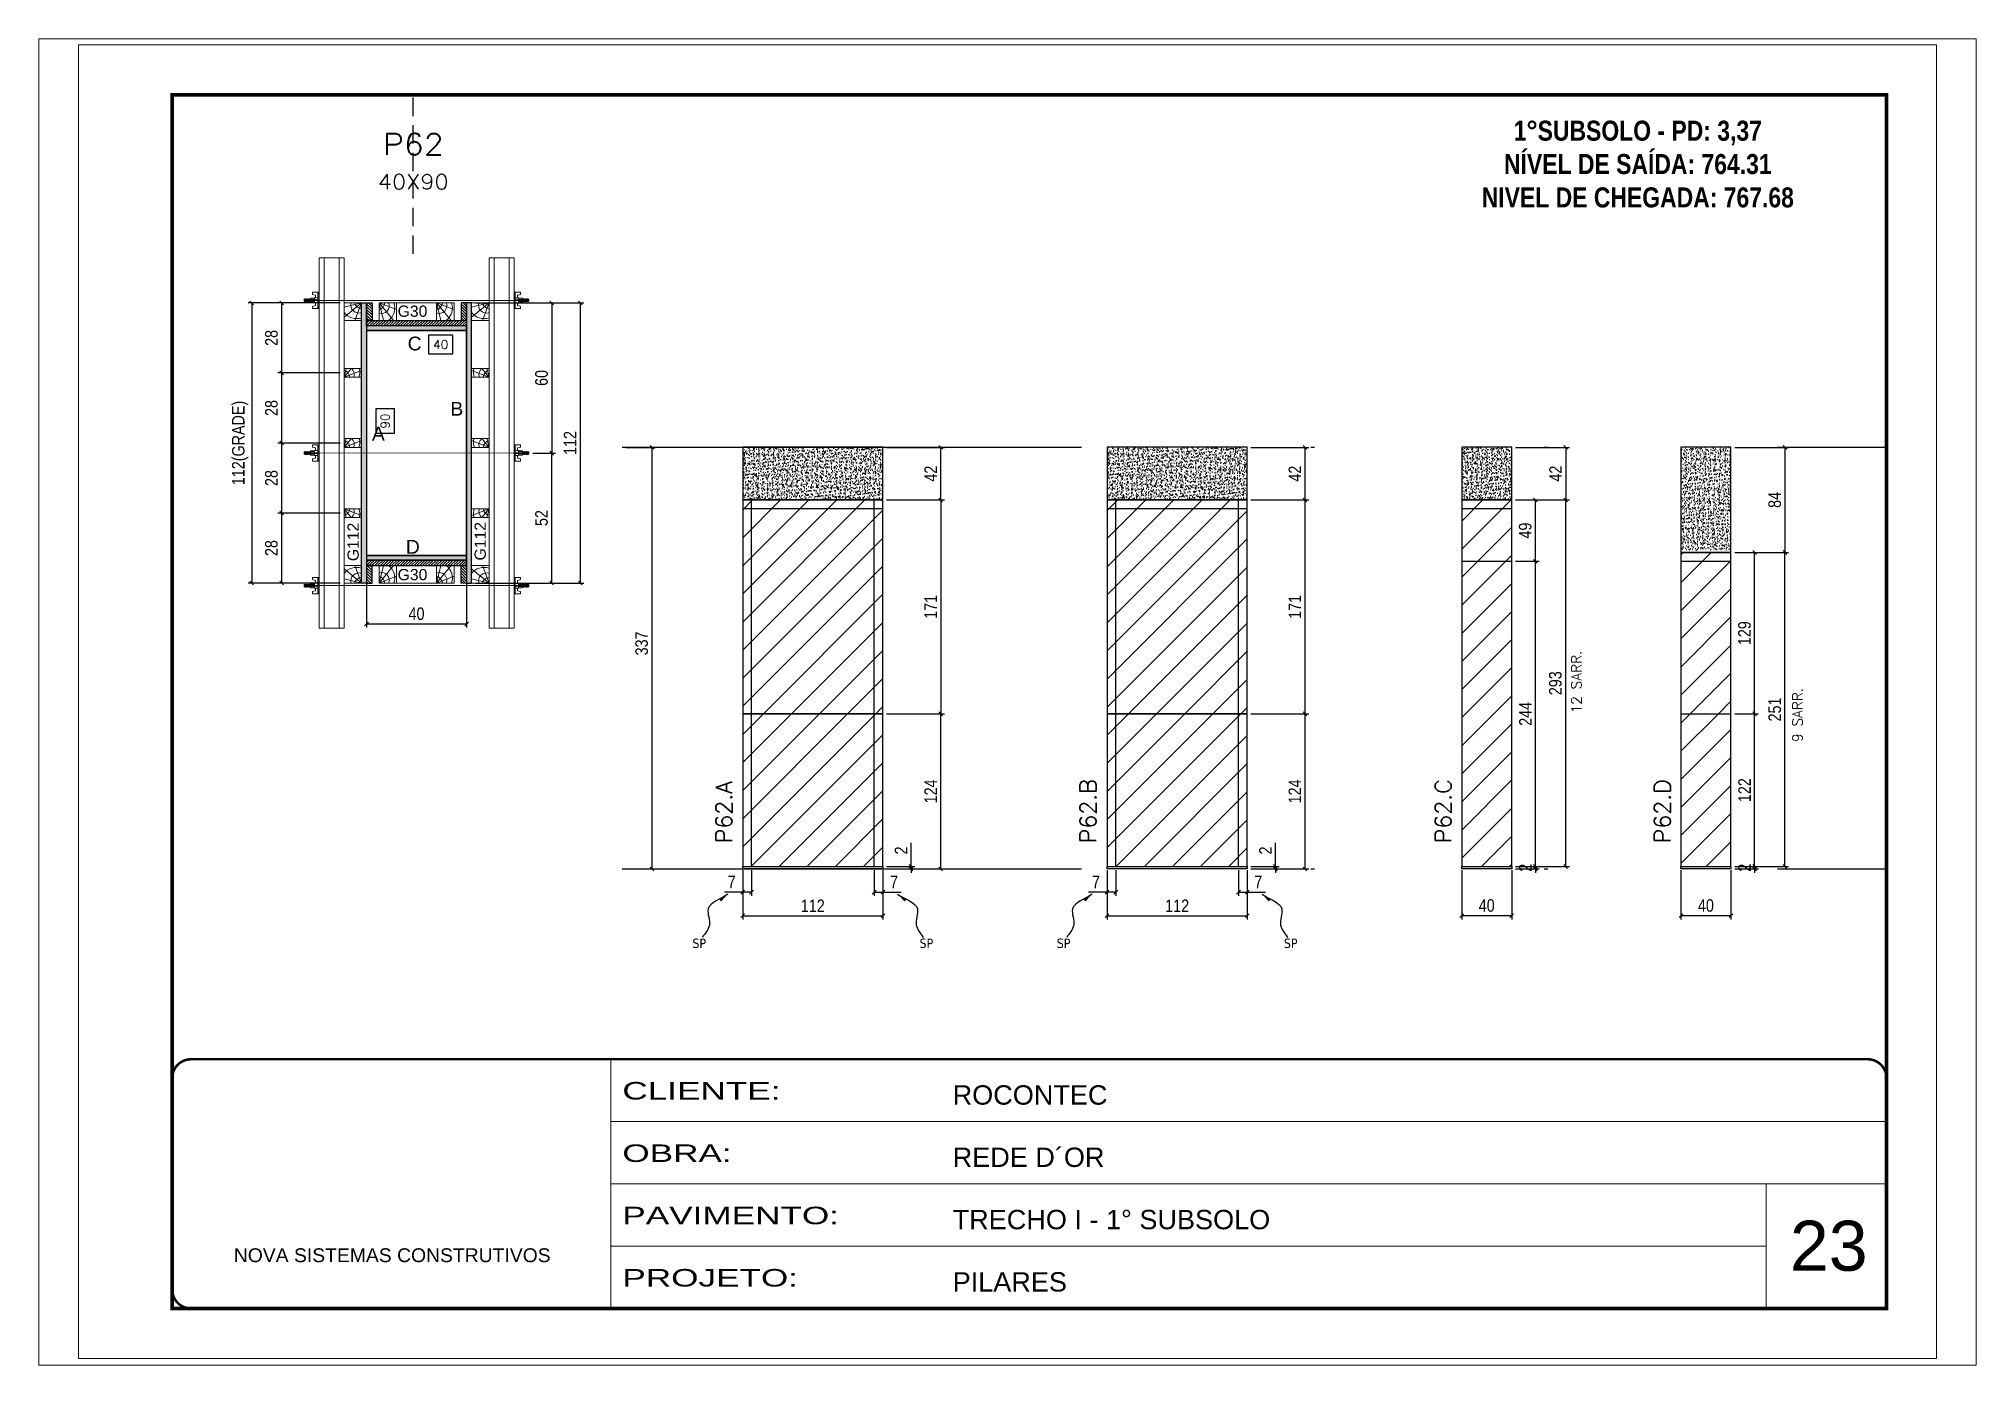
# Paper-space layout '01 (23)' of a CAD drawing. Extents: x -15 to 271, y 0 to 195.
# The model-space entities are those that its viewports show. They can reach past a viewport. Long polylines and large blocks are cut down to what shows.
import ezdxf
from ezdxf.enums import TextEntityAlignment as Align

# ---------------------------------------------------------------- set-up
doc = ezdxf.new("R2010")
doc.units = 0
for name, pattern in [('CONTINUO', [0]), ('DASHED', [0.75, 0.5, -0.25]), ('DIVIDE2', [0.625, 0.25, -0.125, 0, -0.125, 0, -0.125]), ('HIDDEN', [0.375, 0.25, -0.125])]:
    doc.linetypes.add(name, pattern=pattern)
for name, color, linetype, lineweight in [('CARIMBO', 255, 'Continuous', 9), ('Folhas', 255, 'Continuous', 9), ('Hachura', 251, 'Continuous', 9), ('Madeira', 126, 'Continuous', 18), ('Perfil Metálico', 224, 'Continuous', 18), ('SARRAFO DE PRESSAO', 251, 'DASHED', 9), ('Texto Seção', 7, 'Continuous', 15)]:
    doc.layers.add(name, color=color, linetype=linetype, lineweight=lineweight)
for name, color, linetype in [('CHAPA', 1, 'Continuous'), ('COTA', 241, 'Continuous'), ('cotas', 4, 'Continuous'), ('MEIO_PONT', 93, 'Continuous'), ('NOMENCLATURA', 7, 'Continuous'), ('Nível', 160, 'Continuous'), ('Painéis', 200, 'Continuous'), ('SARR_2.2x7', 40, 'Continuous'), ('SARRAFO', 251, 'Continuous'), ('Sarrafo de Pressão', 42, 'HIDDEN'), ('texto', 7, 'Continuous'), ('Texto de Titulo', 7, 'Continuous'), ('Texto Qtd Sarr', 242, 'Continuous'), ('TEXTO_GERAL', 7, 'Continuous')]:
    doc.layers.add(name, color=color, linetype=linetype)
doc.styles.add('ARIAL', font='arial.ttf')
doc.styles.add('COTA TECNICA', font='techl___.ttf', dxfattribs={"height": 10})
doc.styles.add('COTA TECNICA 2X', font='techl___.ttf', dxfattribs={"height": 10})
doc.styles.add('COTA TECNICA-50', font='techl___.ttf', dxfattribs={"height": 10})
doc.styles.add('REGUA-120', font='ROMANS.shx', dxfattribs={"height": 15})
doc.styles.add('ROMANC', font='techb___.ttf', dxfattribs={"height": 2.5})
doc.styles.add('ROMANS', font='romans.shx')
doc.styles.add('SANSSERIF', font='sas_____.pfb')
doc.styles.get("Standard").update_dxf_attribs({"font": 'arial.ttf'})
doc.styles.add('Tecnologia', font='')
doc.styles.get('Tecnologia').set_extended_font_data('Forgotten Futurist')
doc.dimstyles.new('COTA PAINEL-50', dxfattribs={"dimtxt": 10, "dimasz": 3, "dimexe": 3, "dimexo": 3, "dimgap": 3, "dimtad": 1, "dimdec": 1, "dimzin": 12, "dimdsep": 46, "dimtxsty": 'COTA TECNICA-50', "dimblk1": 'OBLIQUE', "dimblk2": 'OBLIQUE', "dimsah": 1, "dimcen": 0.9, "dimclrd": 4, "dimclre": 4, "dimclrt": 240, "dimadec": 1, "dimazin": 3, "dimtfac": 1, "dimtdec": 1, "dimtmove": 0, "dimatfit": 3, "dimfxl": 1, "dimtolj": 1, "dimtzin": 12, "dimarcsym": 0})
doc.dimstyles.new('PAINEL', dxfattribs={"dimtxt": 10, "dimasz": 3, "dimexe": 3, "dimexo": 3, "dimgap": 3, "dimtad": 1, "dimdec": 1, "dimzin": 12, "dimdsep": 46, "dimtxsty": 'COTA TECNICA', "dimblk1": 'OBLIQUE', "dimblk2": 'OBLIQUE', "dimsah": 1, "dimcen": 0.9, "dimclrd": 4, "dimclre": 4, "dimclrt": 240, "dimadec": 1, "dimazin": 3, "dimtfac": 1, "dimtdec": 1, "dimtmove": 0, "dimatfit": 3, "dimfxl": 1, "dimtolj": 1, "dimtzin": 12, "dimarcsym": 0})
doc.dimstyles.new('SECAO PILAR', dxfattribs={"dimtxt": 10, "dimasz": 3, "dimexe": 3, "dimexo": 3, "dimgap": 3, "dimtad": 1, "dimdec": 1, "dimlfac": 0.5, "dimzin": 12, "dimdsep": 46, "dimtxsty": 'COTA TECNICA 2X', "dimblk1": 'OBLIQUE', "dimblk2": 'OBLIQUE', "dimsah": 1, "dimcen": 0.9, "dimclrd": 256, "dimclre": 256, "dimclrt": 256, "dimadec": 1, "dimazin": 3, "dimtfac": 1, "dimtdec": 1, "dimtmove": 0, "dimatfit": 3, "dimfxl": 1, "dimtolj": 1, "dimtzin": 12, "dimarcsym": 0})
doc.dimstyles.new('SECÇÃO 2', dxfattribs={"dimtxt": 7, "dimasz": 6, "dimexe": 0.18, "dimexo": 2, "dimgap": -4, "dimtad": 3, "dimdec": 1, "dimlfac": 0.5, "dimzin": 12, "dimdsep": 46, "dimtxsty": 'ROMANS', "dimblk": 'ARCHTICK', "dimcen": 0.09, "dimse1": 1, "dimse2": 1, "dimsd1": 1, "dimsd2": 1, "dimclrd": 180, "dimclre": 5, "dimclrt": 1, "dimadec": 0, "dimazin": 3, "dimtfac": 1, "dimtdec": 1, "dimtofl": 0, "dimtmove": 0, "dimatfit": 3, "dimldrblk": 'ARCHTICK', "dimfxl": 1, "dimtolj": 1, "dimtzin": 0, "dimarcsym": 0})
doc.dimstyles.get("Standard").update_dxf_attribs({"dimtxt": 0.18, "dimasz": 0.18, "dimexe": 0.18, "dimexo": 0.0625, "dimgap": 0.09, "dimtad": 0, "dimtih": 1, "dimtoh": 1, "dimdec": 4, "dimzin": 0, "dimdsep": 46, "dimtxsty": 'Standard', "dimcen": 0.09, "dimadec": 0, "dimazin": 0, "dimtfac": 1, "dimtdec": 4, "dimtofl": 0, "dimtmove": 0, "dimatfit": 3, "dimfxl": 1, "dimtolj": 1, "dimtzin": 0, "dimarcsym": 0})
pattern_1 = [(45, (-126071.967, -22713.47), (-11.2253202, 11.2253202), [])]

psp = doc.layouts.new('01 (23)')

msp = doc.modelspace()

# ---------------------------------------------------------------- texts
at = {"layer": 'CARIMBO', "style": 'ARIAL'}
msp.add_text('23', height=40, dxfattribs=at).set_placement((7500.39, 5804))
at = {"layer": 'NOMENCLATURA', "color": 2, "insert": (7378.86, 6749.92), "char_height": 16, "attachment_point": 2, "style": 'ROMANC'}
msp.add_mtext_dynamic_manual_height_columns('\\P1°SUBSOLO - PD: 3,37\\PNÍVEL DE SAÍDA: 764.31\\PNIVEL DE CHEGADA: 767.68', width=300.2766, gutter_width=1, heights=[0], dxfattribs=at)
at = {"layer": 'texto', "color": 0, "char_height": 7.5, "attachment_point": 5}
for insert in [(6628.71, 6065.65), (6810.26, 6065.65), (6919.9, 6065.65), (7101.45, 6065.65)]:
    msp.add_mtext('{\\fTahoma|b0|i0|c0|p34;\\C4;SP}', dxfattribs=dict(at, insert=insert))
at = {"layer": 'Texto Seção', "linetype": 'Continuous', "style": 'ROMANS'}
for s, p in [('12 SARR.', (7333.76, 6249.52)), ('9 SARR.', (7510.48, 6226.6))]:
    msp.add_text(s, height=8, rotation=90, dxfattribs=at).set_placement(p)
at = {"layer": 'Texto Seção', "char_height": 13, "width": 285.3299, "attachment_point": 7, "rotation": 90, "style": 'REGUA-120'}
for s, insert in [('P62.A', (6654.94, 6145.61)), ('P62.B', (6946.01, 6145.61)), ('P62.C', (7229.8, 6145.61)), ('P62.D', (7404.98, 6145.61))]:
    msp.add_mtext(s, dxfattribs=dict(at, insert=insert))
at = {"layer": 'TEXTO_GERAL', "style": 'ARIAL'}
for s, p in [('C', (6401.24, 6545.12)), ('B', (6435, 6492.97)), ('A', (6372.29, 6473.06)), ('D', (6399.83, 6382.61))]:
    msp.add_text(s, height=11, dxfattribs=at).set_placement(p, align=Align.MIDDLE_CENTER)
at = {"layer": 'TEXTO_GERAL', "color": 0, "linetype": 'Continuous', "style": 'SANSSERIF'}
for p in [(6352.1, 6371.16), (6453.66, 6371.71)]:
    msp.add_text('G112', height=9, rotation=90, dxfattribs=at).set_placement(p, align=Align.MIDDLE_LEFT)
at = {"layer": 'TEXTO_GERAL', "color": 0, "linetype": 'Continuous', "char_height": 9, "width": 285.3299, "style": 'SANSSERIF'}
for insert, attachment_point in [((6387.68, 6575.47), 1), ((6387.68, 6355.76), 7)]:
    msp.add_mtext('G30', dxfattribs=dict(at, insert=insert, attachment_point=attachment_point))

# ---------------------------------------------------------------- blocks, each defined once
blk = doc.blocks.new('9999999999')
at = {"color": 30, "linetype": 'CONTINUO'}
for p, q in [((98564.6, 34230.2), (98564.6, 34429.4)), ((98564.6, 34379.6), (99584, 34379.6)), ((98564.6, 34329.8), (99488, 34329.8)), ((99584, 34329.8), (99488, 34329.8)), ((99488, 34329.8), (99488, 34230.2)), ((98564.6, 34280), (99488, 34280))]:
    blk.add_line(p, q, dxfattribs=at)
at = {"color": 30, "linetype": 'CONTINUO', "const_width": 2}
blk.add_lwpolyline([(99584, 34230.2), (99584, 34414.4, 0.414214), (99569, 34429.4), (98229, 34429.4, 0.414214), (98214, 34414.4), (98214, 34245.2, 0.414214), (98229, 34230.2), (99584, 34230.2)], format="xyb", dxfattribs=at)
at = {"layer": 'Folhas'}
blk.add_lwpolyline([(98139, 34190.2), (99624, 34190.2), (99624, 35240.2), (98139, 35240.2)], close=True, dxfattribs=at)
at = {"layer": 'Folhas', "color": 30, "const_width": 3}
blk.add_lwpolyline([(98214, 34230.2), (99584, 34230.2), (99584, 35200.2), (98214, 35200.2)], close=True, dxfattribs=at)
at = {"color": 7, "linetype": 'Continuous', "ltscale": 5, "style": 'ARIAL'}
for s, height, p in [('ROCONTEC', 15.48, (98837.7, 34393.1)), ('REDE D´OR', 15.48, (98837.7, 34343.3)), ('TRECHO I - 1° SUBSOLO', 15.483, (98837.7, 34293.5)), ('NOVA SISTEMAS CONSTRUTIVOS', 11.059, (98263.2, 34267.2)), ('PILARES', 15.48, (98837.7, 34243.7))]:
    blk.add_text(s, height=height, dxfattribs=at).set_placement(p)
at = {"layer": 'Folhas', "color": 7, "style": 'Tecnologia', "width": 1.5}
for s, p in [('CLIENTE:', (98573.7, 34397.2)), ('OBRA:', (98573.7, 34347.3)), ('PAVIMENTO:', (98573.7, 34297.5)), ('PROJETO:', (98573.7, 34247.7))]:
    blk.add_text(s, height=14, dxfattribs=at).set_placement(p)
blk = doc.blocks.new('*D1589')
at = {"layer": 'COTA', "color": 180, "lineweight": -2, "transparency": 16777216}
for p, q in [((6385.2, 6492.8), (6370.2, 6492.8)), ((6370.2, 6492.8), (6370.2, 6473.4)), ((6385.2, 6473.4), (6385.2, 6492.8)), ((6370.2, 6473.4), (6385.2, 6473.4))]:
    blk.add_line(p, q, dxfattribs=at)
at = {"layer": 'Defpoints', "color": 0, "transparency": 16777216}
for p in [(6362.8, 6555.6), (6362.8, 6375.6), (6389.2, 6375.6)]:
    blk.add_point(p, dxfattribs=at)
at = {"layer": 'COTA', "color": 1, "transparency": 16777216, "insert": (6377.7, 6483.1), "char_height": 7, "attachment_point": 5, "rotation": 90, "style": 'ROMANS'}
blk.add_mtext('\\A1;90', dxfattribs=at)
blk = doc.blocks.new('_ArchTick')
at = {"color": 0, "linetype": 'ByBlock', "const_width": 0.15}
blk.add_lwpolyline([(-0.5, -0.5), (0.5, 0.5)], dxfattribs=at)
blk = doc.blocks.new('_Oblique')
at = {"color": 0, "linetype": 'ByBlock', "lineweight": -2}
blk.add_line((-0.5, -0.5), (0.5, 0.5), dxfattribs=at)
blk = doc.blocks.new('*D1590')
at = {"layer": 'COTA', "lineweight": -2, "transparency": 16777216}
for p, q in [((6449.8, 6577.6), (6536.6, 6577.6)), ((6533.6, 6577.6), (6533.6, 6353.6)), ((6449.8, 6353.6), (6536.6, 6353.6))]:
    blk.add_line(p, q, dxfattribs=at)
at = {"layer": 'Defpoints', "color": 0, "transparency": 16777216}
for p in [(6446.8, 6577.6), (6446.8, 6353.6), (6533.6, 6353.6)]:
    blk.add_point(p, dxfattribs=at)
at = {"layer": 'COTA', "lineweight": -2, "transparency": 16777216, "xscale": 3, "yscale": 3, "zscale": 3}
for p, rotation in [((6533.6, 6577.6), 90), ((6533.6, 6353.6), 270)]:
    blk.add_blockref('_Oblique', p, dxfattribs=dict(at, rotation=rotation))
at = {"layer": 'COTA', "transparency": 16777216, "insert": (6525.5, 6465.6), "char_height": 10, "attachment_point": 5, "rotation": 90, "style": 'COTA TECNICA 2X'}
blk.add_mtext('\\A1;112', dxfattribs=at)
blk = doc.blocks.new('*D1591')
at = {"layer": 'COTA', "lineweight": -2, "transparency": 16777216}
for p, q in [((6483.8, 6577.6), (6513.8, 6577.6)), ((6510.8, 6577.6), (6510.8, 6457.5)), ((6495.6, 6457.5), (6513.8, 6457.5))]:
    blk.add_line(p, q, dxfattribs=at)
at = {"layer": 'Defpoints', "color": 0, "transparency": 16777216}
for p in [(6480.8, 6577.6), (6492.6, 6457.5), (6510.8, 6457.5)]:
    blk.add_point(p, dxfattribs=at)
at = {"layer": 'COTA', "lineweight": -2, "transparency": 16777216, "xscale": 3, "yscale": 3, "zscale": 3}
for p, rotation in [((6510.8, 6577.6), 90), ((6510.8, 6457.5), 270)]:
    blk.add_blockref('_Oblique', p, dxfattribs=dict(at, rotation=rotation))
at = {"layer": 'COTA', "transparency": 16777216, "insert": (6502.7, 6517.6), "char_height": 10, "attachment_point": 5, "rotation": 90, "style": 'COTA TECNICA 2X'}
blk.add_mtext('\\A1;60', dxfattribs=at)
blk = doc.blocks.new('*D1592')
at = {"layer": 'COTA', "lineweight": -2, "transparency": 16777216}
for p, q in [((6495.6, 6457.5), (6513.8, 6457.5)), ((6510.8, 6353.6), (6510.8, 6457.5)), ((6483.8, 6353.6), (6513.8, 6353.6))]:
    blk.add_line(p, q, dxfattribs=at)
at = {"layer": 'Defpoints', "color": 0, "transparency": 16777216}
for p in [(6492.6, 6457.5), (6510.8, 6457.5), (6480.8, 6353.6)]:
    blk.add_point(p, dxfattribs=at)
at = {"layer": 'COTA', "lineweight": -2, "transparency": 16777216, "xscale": 3, "yscale": 3, "zscale": 3}
for p, rotation in [((6510.8, 6457.5), 90), ((6510.8, 6353.6), 270)]:
    blk.add_blockref('_Oblique', p, dxfattribs=dict(at, rotation=rotation))
at = {"layer": 'COTA', "transparency": 16777216, "insert": (6502.7, 6405.6), "char_height": 10, "attachment_point": 5, "rotation": 90, "style": 'COTA TECNICA 2X'}
blk.add_mtext('\\A1;52', dxfattribs=at)
blk = doc.blocks.new('*D1593')
at = {"layer": 'COTA', "color": 180, "lineweight": -2, "transparency": 16777216}
for p, q in [((6431.7, 6551.8), (6412.4, 6551.8)), ((6412.4, 6551.8), (6412.4, 6536.8)), ((6431.7, 6536.8), (6431.7, 6551.8)), ((6412.4, 6536.8), (6431.7, 6536.8))]:
    blk.add_line(p, q, dxfattribs=at)
at = {"layer": 'Defpoints', "color": 0, "transparency": 16777216}
for p in [(6362.8, 6555.6), (6442.8, 6555.6), (6442.8, 6532.8)]:
    blk.add_point(p, dxfattribs=at)
at = {"layer": 'COTA', "color": 1, "transparency": 16777216, "insert": (6422.1, 6544.3), "char_height": 7, "attachment_point": 5, "style": 'ROMANS'}
blk.add_mtext('\\A1;40', dxfattribs=at)
blk = doc.blocks.new('titulo1')
at = {"layer": 'Defpoints', "color": 252, "linetype": 'HIDDEN', "ltscale": 2}
blk.add_line((0, 0), (0, 125), dxfattribs=at)
at = {"layer": 'Defpoints', "style": 'ROMANS', "oblique": 15}
blk.add_attdef('FOLHA', text='', height=10, dxfattribs=at).set_placement((0, 15.6), align=Align.MIDDLE_CENTER)
at = {"layer": 'Texto Qtd Sarr', "color": 3, "style": 'ROMANS', "oblique": 15}
for tag, height, p in [('TITULO', 17, (0, 71.4)), ('SEÇÃO', 12, (0, 41.5))]:
    blk.add_attdef(tag, text='', height=height, dxfattribs=at).set_placement(p, align=Align.MIDDLE_CENTER)
blk = doc.blocks.new('PONTALETE')
at = {"layer": 'Madeira'}
for q in [(2.71, 7), (7, 5.76), (7, 1.74)]:
    blk.add_line((0, 0), q, dxfattribs=at)
blk.add_lwpolyline([(0, 0), (7, 0), (7, 7), (0, 7)], close=True, dxfattribs=at)
for centre, radius, start, end in [((2.04, 0.06), 6.23, 37.28179, 109.09128), ((1.09, 0.9), 3.19, 343.60304, 109.98471), ((-0.21, -0.78), 3.09, 14.63219, 86.0383)]:
    blk.add_arc(centre, radius, start, end, dxfattribs=at)
blk = doc.blocks.new('*D1594')
at = {"layer": 'COTA', "lineweight": -2, "transparency": 16777216}
for p, q in [((6341.8, 6577.6), (6268.1, 6577.6)), ((6271.1, 6577.6), (6271.1, 6353.6)), ((6341.8, 6353.6), (6268.1, 6353.6))]:
    blk.add_line(p, q, dxfattribs=at)
at = {"layer": 'Defpoints', "color": 0, "transparency": 16777216}
for p in [(6344.8, 6577.6), (6271.1, 6353.6), (6344.8, 6353.6)]:
    blk.add_point(p, dxfattribs=at)
at = {"layer": 'COTA', "lineweight": -2, "transparency": 16777216, "xscale": 3, "yscale": 3, "zscale": 3}
for p, rotation in [((6271.1, 6577.6), 90), ((6271.1, 6353.6), 270)]:
    blk.add_blockref('_Oblique', p, dxfattribs=dict(at, rotation=rotation))
at = {"layer": 'COTA', "transparency": 16777216, "insert": (6261.8, 6465.6), "char_height": 10, "attachment_point": 5, "rotation": 90, "style": 'COTA TECNICA 2X'}
blk.add_mtext('\\A1;112(GRADE)', dxfattribs=at)
blk = doc.blocks.new('*D1595')
at = {"layer": 'COTA', "lineweight": -2, "transparency": 16777216}
for p, q in [((6341.8, 6409.6), (6291.9, 6409.6)), ((6294.9, 6409.6), (6294.9, 6353.6)), ((6341.8, 6353.6), (6291.9, 6353.6))]:
    blk.add_line(p, q, dxfattribs=at)
at = {"layer": 'Defpoints', "color": 0, "transparency": 16777216}
for p in [(6344.8, 6409.6), (6294.9, 6353.6), (6344.8, 6353.6)]:
    blk.add_point(p, dxfattribs=at)
at = {"layer": 'COTA', "lineweight": -2, "transparency": 16777216, "xscale": 3, "yscale": 3, "zscale": 3}
for p, rotation in [((6294.9, 6409.6), 90), ((6294.9, 6353.6), 270)]:
    blk.add_blockref('_Oblique', p, dxfattribs=dict(at, rotation=rotation))
at = {"layer": 'COTA', "transparency": 16777216, "insert": (6286.8, 6381.6), "char_height": 10, "attachment_point": 5, "rotation": 90, "style": 'COTA TECNICA 2X'}
blk.add_mtext('\\A1;28', dxfattribs=at)
blk = doc.blocks.new('MEIO PONTALETE')
at = {"layer": 'Madeira'}
for q in [(2.71, 7), (3.5, 2.88), (3.5, 0.87)]:
    blk.add_line((0, 0), q, dxfattribs=at)
blk.add_lwpolyline([(0, 0), (3.5, 0), (3.5, 7), (0, 7)], close=True, dxfattribs=at)
for centre, radius, start, end in [((2.04, 0.06), 6.23, 76.44987, 109.09128), ((1.09, 0.9), 3.19, 40.90626, 109.98471), ((-0.21, -0.78), 3.09, 14.63219, 86.0383)]:
    blk.add_arc(centre, radius, start, end, dxfattribs=at)
blk = doc.blocks.new('C')
at = {"layer": 'Hachura', "color": 0}
for p, q in [((0, 3.22), (0, -3.22)), ((0.45, 3.22), (0, 3.22)), ((0.46, 3.16), (0, 3.16)), ((0.46, 3.05), (0, 3.05)), ((0.46, 2.88), (0, 2.88)), ((0, 2.75), (0, -1.16)), ((0.46, 2.65), (0, 2.65)), ((0.46, 2.23), (0, 2.23)), ((0.46, 1.51), (0, 1.51)), ((0.39, 0.49), (0.17, 0.49)), ((0.45, -3.23), (0.45, 3.22)), ((0.45, 3.22), (2.58, 3.22)), ((1.74, 0.97), (0.45, 0.97)), ((1.45, 0.1), (0.45, 0.1)), ((1.35, 1.94), (1.35, 0.96)), ((2.58, 2.39), (1.47, 2.09)), ((1.74, -0.97), (1.74, 0.97)), ((1.74, 0.97), (1.74, 0.84)), ((1.74, 0.97), (1.74, 0.84)), ((1.74, 0.84), (3.35, 0.84)), ((3.35, 0.45), (1.74, 0.45)), ((2.58, 3.22), (2.58, 2.39)), ((3.32, 0.84), (3.32, -0.84)), ((3.35, 0.84), (3.35, -0.84)), ((3.68, 0.45), (3.35, 0.45)), ((3.84, -0.52), (3.35, 0.45)), ((3.35, 0.06), (3.67, -0.57)), ((3.68, 0.45), (4.16, -0.52)), ((3.72, 0.5), (4.25, -0.57)), ((4.37, -0.55), (3.83, 0.53)), ((4.15, 0.45), (3.93, 0.45)), ((4.42, -0.52), (3.93, 0.45)), ((4.15, 0.45), (4.26, 0.45)), ((4.26, 0.45), (4.74, -0.52)), ((4.3, 0.5), (4.83, -0.57)), ((4.95, -0.55), (4.41, 0.53)), ((4.51, 0.45), (4.84, 0.45)), ((5, -0.52), (4.51, 0.45)), ((4.84, 0.45), (5.32, -0.52)), ((4.88, 0.5), (5.41, -0.57)), ((5.53, -0.55), (4.99, 0.53)), ((5.58, -0.52), (5.09, 0.45)), ((5.42, 0.45), (5.09, 0.45)), ((5.58, -0.52), (5.09, 0.45)), ((5.42, 0.45), (5.74, -0.19)), ((5.46, 0.5), (5.74, -0.07)), ((5.74, 0.19), (5.57, 0.53)), ((5.74, 0.32), (5.68, 0.45)), ((5.68, 0.45), (5.74, 0.45)), ((5.74, 0.45), (5.9, 0.29)), ((5.74, 0.45), (5.74, -0.52)), ((5.9, -0.36), (5.9, 0.29)), ((0.45, 0), (0, 0)), ((0.46, -1.52), (0, -1.52)), ((0.46, -2.23), (0, -2.23)), ((0.46, -2.65), (0, -2.65)), ((0.46, -2.88), (0, -2.88)), ((0.46, -3.05), (0, -3.05)), ((0.46, -3.16), (0, -3.16)), ((0, -3.22), (2.57, -3.22)), ((0.08, -0.48), (0.29, -0.48)), ((0.29, -0.48), (0.4, -0.48)), ((0.45, 0), (0.45, -0.97)), ((0.45, -0.16), (1.45, -0.16)), ((0.45, -0.65), (0.45, -0.32)), ((0.45, -3.23), (0.45, -0.65)), ((0.45, -0.97), (1.74, -0.97)), ((1.35, -1.94), (1.35, -0.97)), ((2.58, -2.39), (1.47, -2.1)), ((3.35, -0.32), (1.74, -0.32)), ((3.35, -0.84), (1.74, -0.84)), ((2.58, -3.23), (2.58, -2.39)), ((3.35, -0.07), (3.58, -0.52)), ((3.35, -0.52), (3.58, -0.52)), ((3.84, -0.52), (4.16, -0.52)), ((4.42, -0.52), (4.74, -0.52)), ((4.63, -0.52), (4.74, -0.52)), ((5, -0.52), (5.32, -0.52)), ((5.58, -0.52), (5.74, -0.52)), ((5.74, -0.52), (5.9, -0.36)), ((5.74, -0.52), (5.74, -0.52))]:
    blk.add_line(p, q, dxfattribs=at)
for centre, radius, start, end in [((1.52, 1.94), 0.161, 104.74356, 180), ((1.44, -0.03), 0.129, 272.69497, 87.30503), ((3.81, 0.39), 0.143, 25.56881, 154.43119), ((4.39, 0.39), 0.143, 25.56881, 154.43119), ((4.97, 0.39), 0.143, 25.56881, 154.43119), ((5.55, 0.39), 0.143, 25.56881, 154.43119), ((0.17, -0.37), 0.174, 221.74404, 317.85924), ((1.52, -1.94), 0.161, 180, 255.25644), ((3.71, -0.4), 0.174, 222.14076, 318.25596), ((4.29, -0.4), 0.174, 222.14076, 318.25596), ((4.87, -0.4), 0.174, 222.14076, 318.25596), ((5.45, -0.4), 0.174, 222.14076, 318.25596), ((5.61, -0.4), 0.174, 317.85924, 318.25596)]:
    blk.add_arc(centre, radius, start, end, dxfattribs=at)
blk = doc.blocks.new('*D1596')
at = {"layer": 'COTA', "lineweight": -2, "transparency": 16777216}
for p, q in [((6341.8, 6577.6), (6291.9, 6577.6)), ((6294.9, 6577.6), (6294.9, 6521.6)), ((6341.8, 6521.6), (6291.9, 6521.6))]:
    blk.add_line(p, q, dxfattribs=at)
at = {"layer": 'Defpoints', "color": 0, "transparency": 16777216}
for p in [(6344.8, 6577.6), (6294.9, 6521.6), (6344.8, 6521.6)]:
    blk.add_point(p, dxfattribs=at)
at = {"layer": 'COTA', "lineweight": -2, "transparency": 16777216, "xscale": 3, "yscale": 3, "zscale": 3}
for p, rotation in [((6294.9, 6577.6), 90), ((6294.9, 6521.6), 270)]:
    blk.add_blockref('_Oblique', p, dxfattribs=dict(at, rotation=rotation))
at = {"layer": 'COTA', "transparency": 16777216, "insert": (6286.8, 6549.6), "char_height": 10, "attachment_point": 5, "rotation": 90, "style": 'COTA TECNICA 2X'}
blk.add_mtext('\\A1;28', dxfattribs=at)
blk = doc.blocks.new('*D1597')
at = {"layer": 'COTA', "lineweight": -2, "transparency": 16777216}
for p, q in [((6341.8, 6521.6), (6291.9, 6521.6)), ((6294.9, 6521.6), (6294.9, 6465.6)), ((6341.8, 6465.6), (6291.9, 6465.6))]:
    blk.add_line(p, q, dxfattribs=at)
at = {"layer": 'Defpoints', "color": 0, "transparency": 16777216}
for p in [(6344.8, 6521.6), (6294.9, 6465.6), (6344.8, 6465.6)]:
    blk.add_point(p, dxfattribs=at)
at = {"layer": 'COTA', "lineweight": -2, "transparency": 16777216, "xscale": 3, "yscale": 3, "zscale": 3}
for p, rotation in [((6294.9, 6521.6), 90), ((6294.9, 6465.6), 270)]:
    blk.add_blockref('_Oblique', p, dxfattribs=dict(at, rotation=rotation))
at = {"layer": 'COTA', "transparency": 16777216, "insert": (6286.8, 6493.6), "char_height": 10, "attachment_point": 5, "rotation": 90, "style": 'COTA TECNICA 2X'}
blk.add_mtext('\\A1;28', dxfattribs=at)
blk = doc.blocks.new('*D2163')
at = {"layer": 'COTA', "lineweight": -2, "transparency": 16777216}
for p, q in [((6362.8, 6369), (6362.8, 6318)), ((6442.8, 6369), (6442.8, 6318)), ((6362.8, 6321), (6442.8, 6321))]:
    blk.add_line(p, q, dxfattribs=at)
at = {"layer": 'Defpoints', "color": 0, "transparency": 16777216}
for p in [(6362.8, 6372), (6442.8, 6372), (6442.8, 6321)]:
    blk.add_point(p, dxfattribs=at)
at = {"layer": 'COTA', "lineweight": -2, "transparency": 16777216, "xscale": 3, "yscale": 3, "zscale": 3, "rotation": 180}
blk.add_blockref('_Oblique', (6362.8, 6321), dxfattribs=at)
at = {"layer": 'COTA', "lineweight": -2, "transparency": 16777216, "xscale": 3, "yscale": 3, "zscale": 3}
blk.add_blockref('_Oblique', (6442.8, 6321), dxfattribs=at)
at = {"layer": 'COTA', "transparency": 16777216, "insert": (6402.8, 6329.1), "char_height": 10, "attachment_point": 5, "style": 'COTA TECNICA 2X'}
blk.add_mtext('\\A1;40', dxfattribs=at)
blk = doc.blocks.new('*D1598')
at = {"layer": 'COTA', "color": 4, "lineweight": -2, "transparency": 16777216}
for p, q in [((7238.1, 6124.1), (7238.1, 6084.8)), ((7278.1, 6124.1), (7278.1, 6084.8)), ((7238.1, 6087.8), (7278.1, 6087.8))]:
    blk.add_line(p, q, dxfattribs=at)
at = {"layer": 'Defpoints', "color": 0, "transparency": 16777216}
for p in [(7238.1, 6127.1), (7278.1, 6127.1), (7278.1, 6087.8)]:
    blk.add_point(p, dxfattribs=at)
at = {"layer": 'COTA', "color": 4, "lineweight": -2, "transparency": 16777216, "xscale": 3, "yscale": 3, "zscale": 3, "rotation": 180}
blk.add_blockref('_Oblique', (7238.1, 6087.8), dxfattribs=at)
at = {"layer": 'COTA', "color": 4, "lineweight": -2, "transparency": 16777216, "xscale": 3, "yscale": 3, "zscale": 3}
blk.add_blockref('_Oblique', (7278.1, 6087.8), dxfattribs=at)
at = {"layer": 'COTA', "color": 240, "transparency": 16777216, "insert": (7258.1, 6095.9), "char_height": 10, "attachment_point": 5, "style": 'COTA TECNICA'}
blk.add_mtext('\\A1;40', dxfattribs=at)
blk = doc.blocks.new('*D1599')
at = {"layer": 'COTA', "color": 4, "lineweight": -2, "transparency": 16777216}
for p, q in [((7281.1, 6127.1), (7300, 6127.1)), ((7281.1, 6125.1), (7300, 6125.1)), ((7297, 6127.1), (7297, 6130.1)), ((7297, 6125.1), (7297, 6127.1)), ((7297, 6125.1), (7297, 6122.1))]:
    blk.add_line(p, q, dxfattribs=at)
at = {"layer": 'Defpoints', "color": 0, "transparency": 16777216}
for p in [(7278.1, 6127.1), (7278.1, 6125.1), (7297, 6127.1)]:
    blk.add_point(p, dxfattribs=at)
at = {"layer": 'COTA', "color": 4, "lineweight": -2, "transparency": 16777216, "xscale": 3, "yscale": 3, "zscale": 3}
for p, rotation in [((7297, 6127.1), 270), ((7297, 6125.1), 90)]:
    blk.add_blockref('_Oblique', p, dxfattribs=dict(at, rotation=rotation))
at = {"layer": 'COTA', "color": 240, "transparency": 16777216, "insert": (7289, 6126.1), "char_height": 10, "attachment_point": 5, "rotation": 90, "style": 'COTA TECNICA-50'}
blk.add_mtext('\\A1;2', dxfattribs=at)
blk = doc.blocks.new('*D2164')
at = {"layer": 'COTA', "color": 4, "linetype": 'ByBlock', "lineweight": -2, "transparency": 16777216}
for p, q in [((7281.1, 6462.1), (7324.2, 6462.1)), ((7321.2, 6462.1), (7321.2, 6420.1)), ((7281.1, 6420.1), (7324.2, 6420.1))]:
    blk.add_line(p, q, dxfattribs=at)
at = {"layer": 'Defpoints', "color": 0, "linetype": 'ByBlock', "transparency": 16777216}
for p in [(7278.1, 6462.1), (7278.1, 6420.1), (7321.2, 6420.1)]:
    blk.add_point(p, dxfattribs=at)
at = {"layer": 'COTA', "color": 4, "linetype": 'ByBlock', "lineweight": -2, "transparency": 16777216, "xscale": 3, "yscale": 3, "zscale": 3}
for p, rotation in [((7321.2, 6462.1), 90), ((7321.2, 6420.1), 270)]:
    blk.add_blockref('_Oblique', p, dxfattribs=dict(at, rotation=rotation))
at = {"layer": 'COTA', "color": 240, "linetype": 'ByBlock', "transparency": 16777216, "insert": (7313.1, 6441.1), "char_height": 10, "attachment_point": 5, "rotation": 90, "style": 'COTA TECNICA'}
blk.add_mtext('\\A1;42', dxfattribs=at)
blk = doc.blocks.new('*D2165')
at = {"layer": 'COTA', "color": 4, "linetype": 'ByBlock', "lineweight": -2, "transparency": 16777216}
for p, q in [((7281.1, 6420.1), (7324.2, 6420.1)), ((7321.2, 6127.1), (7321.2, 6420.1)), ((7281.1, 6127.1), (7324.2, 6127.1))]:
    blk.add_line(p, q, dxfattribs=at)
at = {"layer": 'Defpoints', "color": 0, "linetype": 'ByBlock', "transparency": 16777216}
for p in [(7278.1, 6420.1), (7321.2, 6420.1), (7278.1, 6127.1)]:
    blk.add_point(p, dxfattribs=at)
at = {"layer": 'COTA', "color": 4, "linetype": 'ByBlock', "lineweight": -2, "transparency": 16777216, "xscale": 3, "yscale": 3, "zscale": 3}
for p, rotation in [((7321.2, 6420.1), 90), ((7321.2, 6127.1), 270)]:
    blk.add_blockref('_Oblique', p, dxfattribs=dict(at, rotation=rotation))
at = {"layer": 'COTA', "color": 240, "linetype": 'ByBlock', "transparency": 16777216, "insert": (7313, 6273.6), "char_height": 10, "attachment_point": 5, "rotation": 90, "style": 'COTA TECNICA'}
blk.add_mtext('\\A1;293', dxfattribs=at)
blk = doc.blocks.new('*D2166')
at = {"layer": 'cotas', "color": 4, "linetype": 'ByBlock', "lineweight": -2, "transparency": 16777216}
for p, q in [((6570.2, 6462.1), (6593.9, 6462.1)), ((6590.9, 6462.1), (6590.9, 6125.1)), ((6570.2, 6125.1), (6593.9, 6125.1))]:
    blk.add_line(p, q, dxfattribs=at)
at = {"layer": 'Defpoints', "color": 0, "linetype": 'ByBlock', "transparency": 16777216}
for p in [(6567.2, 6462.1), (6567.2, 6125.1), (6590.9, 6125.1)]:
    blk.add_point(p, dxfattribs=at)
at = {"layer": 'cotas', "color": 4, "linetype": 'ByBlock', "lineweight": -2, "transparency": 16777216, "xscale": 3, "yscale": 3, "zscale": 3}
for p, rotation in [((6590.9, 6462.1), 90), ((6590.9, 6125.1), 270)]:
    blk.add_blockref('_Oblique', p, dxfattribs=dict(at, rotation=rotation))
at = {"layer": 'cotas', "color": 240, "linetype": 'ByBlock', "transparency": 16777216, "insert": (6582.7, 6305.4), "char_height": 10, "attachment_point": 5, "rotation": 90, "style": 'COTA TECNICA'}
blk.add_mtext('\\A1;337', dxfattribs=at)
blk = doc.blocks.new('*D1600')
at = {"layer": 'COTA', "color": 4, "lineweight": -2, "transparency": 16777216}
for p, q in [((6663.5, 6124.1), (6663.5, 6084.7)), ((6775.5, 6124.1), (6775.5, 6084.7)), ((6663.5, 6087.7), (6775.5, 6087.7))]:
    blk.add_line(p, q, dxfattribs=at)
at = {"layer": 'Defpoints', "color": 0, "transparency": 16777216}
for p in [(6663.5, 6127.1), (6775.5, 6127.1), (6775.5, 6087.7)]:
    blk.add_point(p, dxfattribs=at)
at = {"layer": 'COTA', "color": 4, "lineweight": -2, "transparency": 16777216, "xscale": 3, "yscale": 3, "zscale": 3, "rotation": 180}
blk.add_blockref('_Oblique', (6663.5, 6087.7), dxfattribs=at)
at = {"layer": 'COTA', "color": 4, "lineweight": -2, "transparency": 16777216, "xscale": 3, "yscale": 3, "zscale": 3}
blk.add_blockref('_Oblique', (6775.5, 6087.7), dxfattribs=at)
at = {"layer": 'COTA', "color": 240, "transparency": 16777216, "insert": (6719.5, 6095.7), "char_height": 10, "attachment_point": 5, "style": 'COTA TECNICA'}
blk.add_mtext('\\A1;112', dxfattribs=at)
blk = doc.blocks.new('*D1639')
at = {"layer": 'COTA', "color": 4, "lineweight": -2, "transparency": 16777216}
for p, q in [((6778.5, 6462.1), (6824.7, 6462.1)), ((6821.7, 6420.1), (6821.7, 6462.1)), ((6778.5, 6420.1), (6824.7, 6420.1))]:
    blk.add_line(p, q, dxfattribs=at)
at = {"layer": 'Defpoints', "color": 0, "transparency": 16777216}
for p in [(6775.5, 6462.1), (6821.7, 6462.1), (6775.5, 6420.1)]:
    blk.add_point(p, dxfattribs=at)
at = {"layer": 'COTA', "color": 4, "lineweight": -2, "transparency": 16777216, "xscale": 3, "yscale": 3, "zscale": 3}
for p, rotation in [((6821.7, 6462.1), 90), ((6821.7, 6420.1), 270)]:
    blk.add_blockref('_Oblique', p, dxfattribs=dict(at, rotation=rotation))
at = {"layer": 'COTA', "color": 240, "transparency": 16777216, "insert": (6813.7, 6441.1), "char_height": 10, "attachment_point": 5, "rotation": 90, "style": 'COTA TECNICA'}
blk.add_mtext('\\A1;42', dxfattribs=at)
blk = doc.blocks.new('*D1640')
at = {"layer": 'COTA', "color": 4, "lineweight": -2, "transparency": 16777216}
for p, q in [((6663.5, 6122.1), (6663.5, 6103.6)), ((6670.5, 6124.1), (6670.5, 6103.6)), ((6663.5, 6106.6), (6648.8, 6106.6)), ((6670.5, 6106.6), (6663.5, 6106.6))]:
    blk.add_line(p, q, dxfattribs=at)
at = {"layer": 'Defpoints', "color": 0, "transparency": 16777216}
for p in [(6663.5, 6125.1), (6670.5, 6127.1), (6663.5, 6106.6)]:
    blk.add_point(p, dxfattribs=at)
at = {"layer": 'COTA', "color": 4, "lineweight": -2, "transparency": 16777216, "xscale": 3, "yscale": 3, "zscale": 3, "rotation": 180}
blk.add_blockref('_Oblique', (6663.5, 6106.6), dxfattribs=at)
at = {"layer": 'COTA', "color": 4, "lineweight": -2, "transparency": 16777216, "xscale": 3, "yscale": 3, "zscale": 3}
blk.add_blockref('_Oblique', (6670.5, 6106.6), dxfattribs=at)
at = {"layer": 'COTA', "color": 240, "transparency": 16777216, "insert": (6654.6, 6114.7), "char_height": 10, "attachment_point": 5, "style": 'COTA TECNICA-50'}
blk.add_mtext('\\A1;7', dxfattribs=at)
blk = doc.blocks.new('*D1641')
at = {"layer": 'COTA', "color": 4, "lineweight": -2, "transparency": 16777216}
for p, q in [((6768.5, 6124.1), (6768.5, 6103.6)), ((6775.5, 6122.1), (6775.5, 6103.6)), ((6768.5, 6106.6), (6775.5, 6106.6)), ((6775.5, 6106.6), (6790.2, 6106.6))]:
    blk.add_line(p, q, dxfattribs=at)
at = {"layer": 'Defpoints', "color": 0, "transparency": 16777216}
for p in [(6768.5, 6127.1), (6775.5, 6125.1), (6775.5, 6106.6)]:
    blk.add_point(p, dxfattribs=at)
at = {"layer": 'COTA', "color": 4, "lineweight": -2, "transparency": 16777216, "xscale": 3, "yscale": 3, "zscale": 3, "rotation": 180}
blk.add_blockref('_Oblique', (6768.5, 6106.6), dxfattribs=at)
at = {"layer": 'COTA', "color": 4, "lineweight": -2, "transparency": 16777216, "xscale": 3, "yscale": 3, "zscale": 3}
blk.add_blockref('_Oblique', (6775.5, 6106.6), dxfattribs=at)
at = {"layer": 'COTA', "color": 240, "transparency": 16777216, "insert": (6784.4, 6114.7), "char_height": 10, "attachment_point": 5, "style": 'COTA TECNICA-50'}
blk.add_mtext('\\A1;7', dxfattribs=at)
blk = doc.blocks.new('*D1642')
at = {"layer": 'COTA', "color": 4, "lineweight": -2, "transparency": 16777216}
for p, q in [((6778.5, 6249.1), (6824.7, 6249.1)), ((6821.7, 6125.1), (6821.7, 6249.1)), ((6778.5, 6125.1), (6824.7, 6125.1))]:
    blk.add_line(p, q, dxfattribs=at)
at = {"layer": 'Defpoints', "color": 0, "transparency": 16777216}
for p in [(6775.5, 6249.1), (6821.7, 6249.1), (6775.5, 6125.1)]:
    blk.add_point(p, dxfattribs=at)
at = {"layer": 'COTA', "color": 4, "lineweight": -2, "transparency": 16777216, "xscale": 3, "yscale": 3, "zscale": 3}
for p, rotation in [((6821.7, 6249.1), 90), ((6821.7, 6125.1), 270)]:
    blk.add_blockref('_Oblique', p, dxfattribs=dict(at, rotation=rotation))
at = {"layer": 'COTA', "color": 240, "transparency": 16777216, "insert": (6813.7, 6187.1), "char_height": 10, "attachment_point": 5, "rotation": 90, "style": 'COTA TECNICA-50'}
blk.add_mtext('\\A1;124', dxfattribs=at)
blk = doc.blocks.new('*D1643')
at = {"layer": 'COTA', "color": 4, "lineweight": -2, "transparency": 16777216}
for p, q in [((6798, 6127.1), (6798, 6145.9)), ((6778.5, 6127.1), (6801, 6127.1)), ((6778.5, 6125.1), (6801, 6125.1)), ((6798, 6125.1), (6798, 6127.1)), ((6798, 6125.1), (6798, 6122.1))]:
    blk.add_line(p, q, dxfattribs=at)
at = {"layer": 'Defpoints', "color": 0, "transparency": 16777216}
for p in [(6775.5, 6127.1), (6775.5, 6125.1), (6798, 6125.1)]:
    blk.add_point(p, dxfattribs=at)
at = {"layer": 'COTA', "color": 4, "lineweight": -2, "transparency": 16777216, "xscale": 3, "yscale": 3, "zscale": 3}
for p, rotation in [((6798, 6127.1), 270), ((6798, 6125.1), 90)]:
    blk.add_blockref('_Oblique', p, dxfattribs=dict(at, rotation=rotation))
at = {"layer": 'COTA', "color": 240, "transparency": 16777216, "insert": (6790, 6139.9), "char_height": 10, "attachment_point": 5, "rotation": 90, "style": 'COTA TECNICA-50'}
blk.add_mtext('\\A1;2', dxfattribs=at)
blk = doc.blocks.new('*D1644')
at = {"layer": 'COTA', "color": 4, "linetype": 'ByBlock', "lineweight": -2, "transparency": 16777216}
for p, q in [((6778.5, 6420.1), (6824.7, 6420.1)), ((6821.7, 6420.1), (6821.7, 6249.1)), ((6778.5, 6249.1), (6824.7, 6249.1))]:
    blk.add_line(p, q, dxfattribs=at)
at = {"layer": 'Defpoints', "color": 0, "linetype": 'ByBlock', "transparency": 16777216}
for p in [(6775.5, 6420.1), (6775.5, 6249.1), (6821.7, 6249.1)]:
    blk.add_point(p, dxfattribs=at)
at = {"layer": 'COTA', "color": 4, "linetype": 'ByBlock', "lineweight": -2, "transparency": 16777216, "xscale": 3, "yscale": 3, "zscale": 3}
for p, rotation in [((6821.7, 6420.1), 90), ((6821.7, 6249.1), 270)]:
    blk.add_blockref('_Oblique', p, dxfattribs=dict(at, rotation=rotation))
at = {"layer": 'COTA', "color": 240, "linetype": 'ByBlock', "transparency": 16777216, "insert": (6813.7, 6334.6), "char_height": 10, "attachment_point": 5, "rotation": 90, "style": 'COTA TECNICA'}
blk.add_mtext('\\A1;171', dxfattribs=at)
blk = doc.blocks.new('*D1645')
at = {"layer": 'COTA', "color": 4, "lineweight": -2, "transparency": 16777216}
for p, q in [((7413.3, 6124.1), (7413.3, 6084.8)), ((7453.3, 6124.1), (7453.3, 6084.8)), ((7413.3, 6087.8), (7453.3, 6087.8))]:
    blk.add_line(p, q, dxfattribs=at)
at = {"layer": 'Defpoints', "color": 0, "transparency": 16777216}
for p in [(7413.3, 6127.1), (7453.3, 6127.1), (7453.3, 6087.8)]:
    blk.add_point(p, dxfattribs=at)
at = {"layer": 'COTA', "color": 4, "lineweight": -2, "transparency": 16777216, "xscale": 3, "yscale": 3, "zscale": 3, "rotation": 180}
blk.add_blockref('_Oblique', (7413.3, 6087.8), dxfattribs=at)
at = {"layer": 'COTA', "color": 4, "lineweight": -2, "transparency": 16777216, "xscale": 3, "yscale": 3, "zscale": 3}
blk.add_blockref('_Oblique', (7453.3, 6087.8), dxfattribs=at)
at = {"layer": 'COTA', "color": 240, "transparency": 16777216, "insert": (7433.3, 6095.9), "char_height": 10, "attachment_point": 5, "style": 'COTA TECNICA'}
blk.add_mtext('\\A1;40', dxfattribs=at)
blk = doc.blocks.new('*D1646')
at = {"layer": 'COTA', "color": 4, "lineweight": -2, "transparency": 16777216}
for p, q in [((7456.3, 6127.1), (7475.2, 6127.1)), ((7456.3, 6125.1), (7475.2, 6125.1)), ((7472.2, 6127.1), (7472.2, 6130.1)), ((7472.2, 6125.1), (7472.2, 6127.1)), ((7472.2, 6125.1), (7472.2, 6122.1))]:
    blk.add_line(p, q, dxfattribs=at)
at = {"layer": 'Defpoints', "color": 0, "transparency": 16777216}
for p in [(7453.3, 6127.1), (7453.3, 6125.1), (7472.2, 6127.1)]:
    blk.add_point(p, dxfattribs=at)
at = {"layer": 'COTA', "color": 4, "lineweight": -2, "transparency": 16777216, "xscale": 3, "yscale": 3, "zscale": 3}
for p, rotation in [((7472.2, 6127.1), 270), ((7472.2, 6125.1), 90)]:
    blk.add_blockref('_Oblique', p, dxfattribs=dict(at, rotation=rotation))
at = {"layer": 'COTA', "color": 240, "transparency": 16777216, "insert": (7464.2, 6126.1), "char_height": 10, "attachment_point": 5, "rotation": 90, "style": 'COTA TECNICA-50'}
blk.add_mtext('\\A1;2', dxfattribs=at)
blk = doc.blocks.new('*D2181')
at = {"layer": 'COTA', "color": 4, "linetype": 'ByBlock', "lineweight": -2, "transparency": 16777216}
for p, q in [((7456.3, 6462.1), (7499.4, 6462.1)), ((7496.4, 6462.1), (7496.4, 6378.1)), ((7456.3, 6378.1), (7499.4, 6378.1))]:
    blk.add_line(p, q, dxfattribs=at)
at = {"layer": 'Defpoints', "color": 0, "linetype": 'ByBlock', "transparency": 16777216}
for p in [(7453.3, 6462.1), (7453.3, 6378.1), (7496.4, 6378.1)]:
    blk.add_point(p, dxfattribs=at)
at = {"layer": 'COTA', "color": 4, "linetype": 'ByBlock', "lineweight": -2, "transparency": 16777216, "xscale": 3, "yscale": 3, "zscale": 3}
for p, rotation in [((7496.4, 6462.1), 90), ((7496.4, 6378.1), 270)]:
    blk.add_blockref('_Oblique', p, dxfattribs=dict(at, rotation=rotation))
at = {"layer": 'COTA', "color": 240, "linetype": 'ByBlock', "transparency": 16777216, "insert": (7488.3, 6420.1), "char_height": 10, "attachment_point": 5, "rotation": 90, "style": 'COTA TECNICA'}
blk.add_mtext('\\A1;84', dxfattribs=at)
blk = doc.blocks.new('*D2182')
at = {"layer": 'COTA', "color": 4, "linetype": 'ByBlock', "lineweight": -2, "transparency": 16777216}
for p, q in [((7456.3, 6378.1), (7499.4, 6378.1)), ((7496.4, 6127.1), (7496.4, 6378.1)), ((7456.3, 6127.1), (7499.4, 6127.1))]:
    blk.add_line(p, q, dxfattribs=at)
at = {"layer": 'Defpoints', "color": 0, "linetype": 'ByBlock', "transparency": 16777216}
for p in [(7453.3, 6378.1), (7496.4, 6378.1), (7453.3, 6127.1)]:
    blk.add_point(p, dxfattribs=at)
at = {"layer": 'COTA', "color": 4, "linetype": 'ByBlock', "lineweight": -2, "transparency": 16777216, "xscale": 3, "yscale": 3, "zscale": 3}
for p, rotation in [((7496.4, 6378.1), 90), ((7496.4, 6127.1), 270)]:
    blk.add_blockref('_Oblique', p, dxfattribs=dict(at, rotation=rotation))
at = {"layer": 'COTA', "color": 240, "linetype": 'ByBlock', "transparency": 16777216, "insert": (7488.3, 6252.6), "char_height": 10, "attachment_point": 5, "rotation": 90, "style": 'COTA TECNICA'}
blk.add_mtext('\\A1;251', dxfattribs=at)
blk = doc.blocks.new('*D1647')
at = {"layer": 'COTA', "color": 4, "lineweight": -2, "transparency": 16777216}
for p, q in [((6954.7, 6124.1), (6954.7, 6084.7)), ((7066.7, 6124.1), (7066.7, 6084.7)), ((6954.7, 6087.7), (7066.7, 6087.7))]:
    blk.add_line(p, q, dxfattribs=at)
at = {"layer": 'Defpoints', "color": 0, "transparency": 16777216}
for p in [(6954.7, 6127.1), (7066.7, 6127.1), (7066.7, 6087.7)]:
    blk.add_point(p, dxfattribs=at)
at = {"layer": 'COTA', "color": 4, "lineweight": -2, "transparency": 16777216, "xscale": 3, "yscale": 3, "zscale": 3, "rotation": 180}
blk.add_blockref('_Oblique', (6954.7, 6087.7), dxfattribs=at)
at = {"layer": 'COTA', "color": 4, "lineweight": -2, "transparency": 16777216, "xscale": 3, "yscale": 3, "zscale": 3}
blk.add_blockref('_Oblique', (7066.7, 6087.7), dxfattribs=at)
at = {"layer": 'COTA', "color": 240, "transparency": 16777216, "insert": (7010.7, 6095.7), "char_height": 10, "attachment_point": 5, "style": 'COTA TECNICA'}
blk.add_mtext('\\A1;112', dxfattribs=at)
blk = doc.blocks.new('*D1648')
at = {"layer": 'COTA', "color": 4, "lineweight": -2, "transparency": 16777216}
for p, q in [((7069.7, 6462.1), (7115.9, 6462.1)), ((7112.9, 6420.1), (7112.9, 6462.1)), ((7069.7, 6420.1), (7115.9, 6420.1))]:
    blk.add_line(p, q, dxfattribs=at)
at = {"layer": 'Defpoints', "color": 0, "transparency": 16777216}
for p in [(7066.7, 6462.1), (7112.9, 6462.1), (7066.7, 6420.1)]:
    blk.add_point(p, dxfattribs=at)
at = {"layer": 'COTA', "color": 4, "lineweight": -2, "transparency": 16777216, "xscale": 3, "yscale": 3, "zscale": 3}
for p, rotation in [((7112.9, 6462.1), 90), ((7112.9, 6420.1), 270)]:
    blk.add_blockref('_Oblique', p, dxfattribs=dict(at, rotation=rotation))
at = {"layer": 'COTA', "color": 240, "transparency": 16777216, "insert": (7104.8, 6441.1), "char_height": 10, "attachment_point": 5, "rotation": 90, "style": 'COTA TECNICA'}
blk.add_mtext('\\A1;42', dxfattribs=at)
blk = doc.blocks.new('*D1649')
at = {"layer": 'COTA', "color": 4, "lineweight": -2, "transparency": 16777216}
for p, q in [((6954.7, 6122.1), (6954.7, 6103.6)), ((6961.7, 6124.1), (6961.7, 6103.6)), ((6954.7, 6106.6), (6939.9, 6106.6)), ((6961.7, 6106.6), (6954.7, 6106.6))]:
    blk.add_line(p, q, dxfattribs=at)
at = {"layer": 'Defpoints', "color": 0, "transparency": 16777216}
for p in [(6954.7, 6125.1), (6961.7, 6127.1), (6954.7, 6106.6)]:
    blk.add_point(p, dxfattribs=at)
at = {"layer": 'COTA', "color": 4, "lineweight": -2, "transparency": 16777216, "xscale": 3, "yscale": 3, "zscale": 3, "rotation": 180}
blk.add_blockref('_Oblique', (6954.7, 6106.6), dxfattribs=at)
at = {"layer": 'COTA', "color": 4, "lineweight": -2, "transparency": 16777216, "xscale": 3, "yscale": 3, "zscale": 3}
blk.add_blockref('_Oblique', (6961.7, 6106.6), dxfattribs=at)
at = {"layer": 'COTA', "color": 240, "transparency": 16777216, "insert": (6945.8, 6114.7), "char_height": 10, "attachment_point": 5, "style": 'COTA TECNICA-50'}
blk.add_mtext('\\A1;7', dxfattribs=at)
blk = doc.blocks.new('*D1650')
at = {"layer": 'COTA', "color": 4, "lineweight": -2, "transparency": 16777216}
for p, q in [((7059.7, 6124.1), (7059.7, 6103.6)), ((7066.7, 6122.1), (7066.7, 6103.6)), ((7059.7, 6106.6), (7066.7, 6106.6)), ((7066.7, 6106.6), (7081.4, 6106.6))]:
    blk.add_line(p, q, dxfattribs=at)
at = {"layer": 'Defpoints', "color": 0, "transparency": 16777216}
for p in [(7059.7, 6127.1), (7066.7, 6125.1), (7066.7, 6106.6)]:
    blk.add_point(p, dxfattribs=at)
at = {"layer": 'COTA', "color": 4, "lineweight": -2, "transparency": 16777216, "xscale": 3, "yscale": 3, "zscale": 3, "rotation": 180}
blk.add_blockref('_Oblique', (7059.7, 6106.6), dxfattribs=at)
at = {"layer": 'COTA', "color": 4, "lineweight": -2, "transparency": 16777216, "xscale": 3, "yscale": 3, "zscale": 3}
blk.add_blockref('_Oblique', (7066.7, 6106.6), dxfattribs=at)
at = {"layer": 'COTA', "color": 240, "transparency": 16777216, "insert": (7075.5, 6114.7), "char_height": 10, "attachment_point": 5, "style": 'COTA TECNICA-50'}
blk.add_mtext('\\A1;7', dxfattribs=at)
blk = doc.blocks.new('*D1651')
at = {"layer": 'COTA', "color": 4, "lineweight": -2, "transparency": 16777216}
for p, q in [((7069.7, 6249.1), (7115.9, 6249.1)), ((7112.9, 6125.1), (7112.9, 6249.1)), ((7069.7, 6125.1), (7115.9, 6125.1))]:
    blk.add_line(p, q, dxfattribs=at)
at = {"layer": 'Defpoints', "color": 0, "transparency": 16777216}
for p in [(7066.7, 6249.1), (7112.9, 6249.1), (7066.7, 6125.1)]:
    blk.add_point(p, dxfattribs=at)
at = {"layer": 'COTA', "color": 4, "lineweight": -2, "transparency": 16777216, "xscale": 3, "yscale": 3, "zscale": 3}
for p, rotation in [((7112.9, 6249.1), 90), ((7112.9, 6125.1), 270)]:
    blk.add_blockref('_Oblique', p, dxfattribs=dict(at, rotation=rotation))
at = {"layer": 'COTA', "color": 240, "transparency": 16777216, "insert": (7104.8, 6187.1), "char_height": 10, "attachment_point": 5, "rotation": 90, "style": 'COTA TECNICA-50'}
blk.add_mtext('\\A1;124', dxfattribs=at)
blk = doc.blocks.new('*D1652')
at = {"layer": 'COTA', "color": 4, "lineweight": -2, "transparency": 16777216}
for p, q in [((7089.2, 6127.1), (7089.2, 6145.9)), ((7069.7, 6127.1), (7092.2, 6127.1)), ((7069.7, 6125.1), (7092.2, 6125.1)), ((7089.2, 6125.1), (7089.2, 6127.1)), ((7089.2, 6125.1), (7089.2, 6122.1))]:
    blk.add_line(p, q, dxfattribs=at)
at = {"layer": 'Defpoints', "color": 0, "transparency": 16777216}
for p in [(7066.7, 6127.1), (7066.7, 6125.1), (7089.2, 6125.1)]:
    blk.add_point(p, dxfattribs=at)
at = {"layer": 'COTA', "color": 4, "lineweight": -2, "transparency": 16777216, "xscale": 3, "yscale": 3, "zscale": 3}
for p, rotation in [((7089.2, 6127.1), 270), ((7089.2, 6125.1), 90)]:
    blk.add_blockref('_Oblique', p, dxfattribs=dict(at, rotation=rotation))
at = {"layer": 'COTA', "color": 240, "transparency": 16777216, "insert": (7081.2, 6139.9), "char_height": 10, "attachment_point": 5, "rotation": 90, "style": 'COTA TECNICA-50'}
blk.add_mtext('\\A1;2', dxfattribs=at)
blk = doc.blocks.new('*D2183')
at = {"layer": 'COTA', "color": 4, "linetype": 'ByBlock', "lineweight": -2, "transparency": 16777216}
for p, q in [((7069.7, 6420.1), (7115.9, 6420.1)), ((7112.9, 6249.1), (7112.9, 6420.1)), ((7069.7, 6249.1), (7115.9, 6249.1))]:
    blk.add_line(p, q, dxfattribs=at)
at = {"layer": 'Defpoints', "color": 0, "linetype": 'ByBlock', "transparency": 16777216}
for p in [(7066.7, 6420.1), (7112.9, 6420.1), (7066.7, 6249.1)]:
    blk.add_point(p, dxfattribs=at)
at = {"layer": 'COTA', "color": 4, "linetype": 'ByBlock', "lineweight": -2, "transparency": 16777216, "xscale": 3, "yscale": 3, "zscale": 3}
for p, rotation in [((7112.9, 6420.1), 90), ((7112.9, 6249.1), 270)]:
    blk.add_blockref('_Oblique', p, dxfattribs=dict(at, rotation=rotation))
at = {"layer": 'COTA', "color": 240, "linetype": 'ByBlock', "transparency": 16777216, "insert": (7104.8, 6334.6), "char_height": 10, "attachment_point": 5, "rotation": 90, "style": 'COTA TECNICA'}
blk.add_mtext('\\A1;171', dxfattribs=at)
blk = doc.blocks.new('*D2193')
at = {"layer": 'COTA', "lineweight": -2, "transparency": 16777216}
for p, q in [((6341.8, 6465.6), (6291.9, 6465.6)), ((6294.9, 6465.6), (6294.9, 6409.6)), ((6341.8, 6409.6), (6291.9, 6409.6))]:
    blk.add_line(p, q, dxfattribs=at)
at = {"layer": 'Defpoints', "color": 0, "transparency": 16777216}
for p in [(6344.8, 6465.6), (6294.9, 6409.6), (6344.8, 6409.6)]:
    blk.add_point(p, dxfattribs=at)
at = {"layer": 'COTA', "lineweight": -2, "transparency": 16777216, "xscale": 3, "yscale": 3, "zscale": 3}
for p, rotation in [((6294.9, 6465.6), 90), ((6294.9, 6409.6), 270)]:
    blk.add_blockref('_Oblique', p, dxfattribs=dict(at, rotation=rotation))
at = {"layer": 'COTA', "transparency": 16777216, "insert": (6286.8, 6437.6), "char_height": 10, "attachment_point": 5, "rotation": 90, "style": 'COTA TECNICA 2X'}
blk.add_mtext('\\A1;28', dxfattribs=at)
blk = doc.blocks.new('*D2075')
at = {"layer": 'COTA', "color": 4, "linetype": 'ByBlock', "lineweight": -2, "transparency": 16777216}
for p, q in [((7281.1, 6371.1), (7300, 6371.1)), ((7297, 6127.1), (7297, 6371.1)), ((7281.1, 6127.1), (7300, 6127.1))]:
    blk.add_line(p, q, dxfattribs=at)
at = {"layer": 'Defpoints', "color": 0, "linetype": 'ByBlock', "transparency": 16777216}
for p in [(7278.1, 6371.1), (7297, 6371.1), (7278.1, 6127.1)]:
    blk.add_point(p, dxfattribs=at)
at = {"layer": 'COTA', "color": 4, "linetype": 'ByBlock', "lineweight": -2, "transparency": 16777216, "xscale": 3, "yscale": 3, "zscale": 3}
for p, rotation in [((7297, 6371.1), 90), ((7297, 6127.1), 270)]:
    blk.add_blockref('_Oblique', p, dxfattribs=dict(at, rotation=rotation))
at = {"layer": 'COTA', "color": 240, "linetype": 'ByBlock', "transparency": 16777216, "insert": (7289, 6249.1), "char_height": 10, "attachment_point": 5, "rotation": 90, "style": 'COTA TECNICA'}
blk.add_mtext('\\A1;244', dxfattribs=at)
blk = doc.blocks.new('*D2076')
at = {"layer": 'COTA', "color": 4, "linetype": 'ByBlock', "lineweight": -2, "transparency": 16777216}
for p, q in [((7281.1, 6420.1), (7300, 6420.1)), ((7297, 6371.1), (7297, 6420.1)), ((7281.1, 6371.1), (7300, 6371.1))]:
    blk.add_line(p, q, dxfattribs=at)
at = {"layer": 'Defpoints', "color": 0, "linetype": 'ByBlock', "transparency": 16777216}
for p in [(7278.1, 6420.1), (7297, 6420.1), (7278.1, 6371.1)]:
    blk.add_point(p, dxfattribs=at)
at = {"layer": 'COTA', "color": 4, "linetype": 'ByBlock', "lineweight": -2, "transparency": 16777216, "xscale": 3, "yscale": 3, "zscale": 3}
for p, rotation in [((7297, 6420.1), 90), ((7297, 6371.1), 270)]:
    blk.add_blockref('_Oblique', p, dxfattribs=dict(at, rotation=rotation))
at = {"layer": 'COTA', "color": 240, "linetype": 'ByBlock', "transparency": 16777216, "insert": (7288.9, 6395.6), "char_height": 10, "attachment_point": 5, "rotation": 90, "style": 'COTA TECNICA'}
blk.add_mtext('\\A1;49', dxfattribs=at)
blk = doc.blocks.new('*D2077')
at = {"layer": 'COTA', "color": 4, "linetype": 'ByBlock', "lineweight": -2, "transparency": 16777216}
for p, q in [((7456.3, 6249.1), (7475.2, 6249.1)), ((7472.2, 6127.1), (7472.2, 6249.1)), ((7456.3, 6127.1), (7475.2, 6127.1))]:
    blk.add_line(p, q, dxfattribs=at)
at = {"layer": 'Defpoints', "color": 0, "linetype": 'ByBlock', "transparency": 16777216}
for p in [(7453.3, 6249.1), (7472.2, 6249.1), (7453.3, 6127.1)]:
    blk.add_point(p, dxfattribs=at)
at = {"layer": 'COTA', "color": 4, "linetype": 'ByBlock', "lineweight": -2, "transparency": 16777216, "xscale": 3, "yscale": 3, "zscale": 3}
for p, rotation in [((7472.2, 6249.1), 90), ((7472.2, 6127.1), 270)]:
    blk.add_blockref('_Oblique', p, dxfattribs=dict(at, rotation=rotation))
at = {"layer": 'COTA', "color": 240, "linetype": 'ByBlock', "transparency": 16777216, "insert": (7464.2, 6188.1), "char_height": 10, "attachment_point": 5, "rotation": 90, "style": 'COTA TECNICA'}
blk.add_mtext('\\A1;122', dxfattribs=at)
blk = doc.blocks.new('*D2078')
at = {"layer": 'COTA', "color": 4, "linetype": 'ByBlock', "lineweight": -2, "transparency": 16777216}
for p, q in [((7456.3, 6378.1), (7475.2, 6378.1)), ((7472.2, 6249.1), (7472.2, 6378.1)), ((7456.3, 6249.1), (7475.2, 6249.1))]:
    blk.add_line(p, q, dxfattribs=at)
at = {"layer": 'Defpoints', "color": 0, "linetype": 'ByBlock', "transparency": 16777216}
for p in [(7453.3, 6378.1), (7472.2, 6378.1), (7453.3, 6249.1)]:
    blk.add_point(p, dxfattribs=at)
at = {"layer": 'COTA', "color": 4, "linetype": 'ByBlock', "lineweight": -2, "transparency": 16777216, "xscale": 3, "yscale": 3, "zscale": 3}
for p, rotation in [((7472.2, 6378.1), 90), ((7472.2, 6249.1), 270)]:
    blk.add_blockref('_Oblique', p, dxfattribs=dict(at, rotation=rotation))
at = {"layer": 'COTA', "color": 240, "linetype": 'ByBlock', "transparency": 16777216, "insert": (7464.1, 6313.6), "char_height": 10, "attachment_point": 5, "rotation": 90, "style": 'COTA TECNICA'}
blk.add_mtext('\\A1;129', dxfattribs=at)

# ---------------------------------------------------------------- dimensions: what is measured, and where the dimension line sits
at = {"layer": 'COTA'}
dim = msp.add_linear_dim(base=(6271.05, 6353.61), p1=(6344.83, 6577.61), p2=(6344.83, 6353.61), angle=270, text='<>(GRADE)', dimstyle='SECAO PILAR', dxfattribs=at)
dim.commit()
dim.dimension.update_dxf_attribs({"geometry": '*D1594', "text_midpoint": (6261.83, 6465.61)})
for base, p1, p2, angle, dimstyle, picture, middle in [((6294.89, 6521.61), (6344.83, 6577.61), (6344.83, 6521.61), 270, 'SECAO PILAR', '*D1596', (6286.8, 6549.61)), ((6533.6, 6353.61), (6446.83, 6577.61), (6446.83, 6353.61), 270, 'SECAO PILAR', '*D1590', (6525.54, 6465.61)), ((6510.83, 6457.55), (6480.83, 6577.61), (6492.63, 6457.55), 270, 'SECAO PILAR', '*D1591', (6502.73, 6517.58)), ((6294.89, 6465.61), (6344.83, 6521.61), (6344.83, 6465.61), 270, 'SECAO PILAR', '*D1597', (6286.8, 6493.61)), ((6294.89, 6409.61), (6344.83, 6465.61), (6344.83, 6409.61), 90, 'SECAO PILAR', '*D2193', (6286.8, 6437.61)), ((6510.83, 6457.55), (6480.83, 6353.61), (6492.63, 6457.55), 90, 'SECAO PILAR', '*D1592', (6502.73, 6405.58)), ((6294.89, 6353.61), (6344.83, 6409.61), (6344.83, 6353.61), 270, 'SECAO PILAR', '*D1595', (6286.8, 6381.61)), ((6821.72, 6249.14), (6775.49, 6125.14), (6775.49, 6249.14), 90, 'COTA PAINEL-50', '*D1642', (6813.65, 6187.14)), ((7112.91, 6249.14), (7066.68, 6125.14), (7066.68, 6249.14), 90, 'COTA PAINEL-50', '*D1651', (7104.84, 6187.14)), ((6663.49, 6106.63), (6670.49, 6127.14), (6663.49, 6125.14), 180, 'COTA PAINEL-50', '*D1640', (6654.62, 6114.71)), ((6954.68, 6106.63), (6961.68, 6127.14), (6954.68, 6125.14), 180, 'COTA PAINEL-50', '*D1649', (6945.81, 6114.71))]:
    dim = msp.add_linear_dim(base=base, p1=p1, p2=p2, angle=angle, dimstyle=dimstyle, dxfattribs=at)
    dim.commit()
    dim.dimension.update_dxf_attribs({"geometry": picture, "text_midpoint": middle})
for base, p1, p2, angle, dimstyle, picture, middle in [((6389.21, 6375.61), (6362.83, 6555.61), (6362.83, 6375.61), 270, 'SECÇÃO 2', '*D1589', (6389.21, 6483.11)), ((6798.01, 6125.14), (6775.49, 6127.14), (6775.49, 6125.14), 90, 'COTA PAINEL-50', '*D1643', (6798.01, 6139.89)), ((7089.2, 6125.14), (7066.68, 6127.14), (7066.68, 6125.14), 90, 'COTA PAINEL-50', '*D1652', (7089.2, 6139.89)), ((7297.04, 6127.14), (7278.14, 6125.14), (7278.14, 6127.14), 90, 'COTA PAINEL-50', '*D1599', (7297.04, 6126.14)), ((7472.22, 6127.14), (7453.31, 6125.14), (7453.31, 6127.14), 90, 'COTA PAINEL-50', '*D1646', (7472.22, 6126.14))]:
    dim = msp.add_linear_dim(base=base, p1=p1, p2=p2, angle=angle, dimstyle=dimstyle, dxfattribs=at)
    dim.commit()
    dim.dimension.update_dxf_attribs({"geometry": picture, "text_midpoint": middle, "dimtype": 160})
dim = msp.add_linear_dim(base=(6442.83, 6532.82), p1=(6362.83, 6555.61), p2=(6442.83, 6555.61), dimstyle='SECÇÃO 2', dxfattribs=at)
dim.commit()
dim.dimension.update_dxf_attribs({"geometry": '*D1593', "text_midpoint": (6422.07, 6532.82), "dimtype": 160})
for base, p1, p2, picture, middle in [((6821.72, 6462.14), (6775.49, 6420.14), (6775.49, 6462.14), '*D1639', (6821.72, 6441.14)), ((7112.91, 6462.14), (7066.68, 6420.14), (7066.68, 6462.14), '*D1648', (7112.91, 6441.14))]:
    dim = msp.add_linear_dim(base=base, p1=p1, p2=p2, angle=90, dimstyle='PAINEL', override={"dimarcsym": 2}, dxfattribs=at)
    dim.commit()
    dim.dimension.update_dxf_attribs({"geometry": picture, "text_midpoint": middle, "dimtype": 160})
at = {"layer": 'COTA', "linetype": 'ByBlock'}
for base, p1, p2, picture, middle in [((7321.22, 6420.14), (7278.14, 6462.14), (7278.14, 6420.14), '*D2164', (7313.15, 6441.14)), ((7496.39, 6378.14), (7453.31, 6462.14), (7453.31, 6378.14), '*D2181', (7488.3, 6420.14)), ((6821.72, 6249.14), (6775.49, 6420.14), (6775.49, 6249.14), '*D1644', (6813.65, 6334.64)), ((7112.91, 6420.14), (7066.68, 6249.14), (7066.68, 6420.14), '*D2183', (7104.84, 6334.64)), ((7321.22, 6420.14), (7278.14, 6127.14), (7278.14, 6420.14), '*D2165', (7312.97, 6273.64)), ((7297.04, 6371.14), (7278.14, 6127.14), (7278.14, 6371.14), '*D2075', (7288.97, 6249.14)), ((7496.39, 6378.14), (7453.31, 6127.14), (7453.31, 6378.14), '*D2182', (7488.28, 6252.64)), ((7472.22, 6249.14), (7453.31, 6127.14), (7453.31, 6249.14), '*D2077', (7464.16, 6188.14))]:
    dim = msp.add_linear_dim(base=base, p1=p1, p2=p2, angle=90, dimstyle='PAINEL', dxfattribs=at)
    dim.commit()
    dim.dimension.update_dxf_attribs({"geometry": picture, "text_midpoint": middle})
for base, p1, p2, picture, middle in [((7297.04, 6420.14), (7278.14, 6371.14), (7278.14, 6420.14), '*D2076', (7288.94, 6395.64)), ((7472.22, 6378.14), (7453.31, 6249.14), (7453.31, 6378.14), '*D2078', (7464.13, 6313.64))]:
    dim = msp.add_linear_dim(base=base, p1=p1, p2=p2, angle=90, dimstyle='PAINEL', override={"dimtmove": 1}, dxfattribs=at)
    dim.commit()
    dim.dimension.update_dxf_attribs({"geometry": picture, "text_midpoint": middle})
at = {"layer": 'COTA'}
for base, p1, p2, dimstyle, picture, middle in [((6442.83, 6320.98), (6362.83, 6372.01), (6442.83, 6372.01), 'SECAO PILAR', '*D2163', (6402.83, 6329.08)), ((6775.49, 6106.63), (6768.49, 6127.14), (6775.49, 6125.14), 'COTA PAINEL-50', '*D1641', (6784.35, 6114.71)), ((7066.68, 6106.63), (7059.68, 6127.14), (7066.68, 6125.14), 'COTA PAINEL-50', '*D1650', (7075.54, 6114.71))]:
    dim = msp.add_linear_dim(base=base, p1=p1, p2=p2, dimstyle=dimstyle, dxfattribs=at)
    dim.commit()
    dim.dimension.update_dxf_attribs({"geometry": picture, "text_midpoint": middle})
for base, p1, p2, picture, middle in [((6775.49, 6087.69), (6663.49, 6127.14), (6775.49, 6127.14), '*D1600', (6719.49, 6095.75)), ((7066.68, 6087.69), (6954.68, 6127.14), (7066.68, 6127.14), '*D1647', (7010.68, 6095.75)), ((7278.14, 6087.8), (7238.14, 6127.14), (7278.14, 6127.14), '*D1598', (7258.14, 6095.9)), ((7453.31, 6087.8), (7413.31, 6127.14), (7453.31, 6127.14), '*D1645', (7433.31, 6095.9))]:
    dim = msp.add_linear_dim(base=base, p1=p1, p2=p2, dimstyle='PAINEL', override={"dimarcsym": 2}, dxfattribs=at)
    dim.commit()
    dim.dimension.update_dxf_attribs({"geometry": picture, "text_midpoint": middle})
at = {"layer": 'cotas', "linetype": 'ByBlock'}
dim = msp.add_linear_dim(base=(6590.91, 6125.14), p1=(6567.19, 6462.14), p2=(6567.19, 6125.14), angle=90, dimstyle='PAINEL', dxfattribs=at)
dim.commit()
dim.dimension.update_dxf_attribs({"geometry": '*D2166', "text_midpoint": (6590.91, 6305.37), "dimtype": 160})

# ---------------------------------------------------------------- hatches: boundary and pattern name
at = {"layer": 'COTA', "linetype": 'ByBlock'}
h = msp.add_hatch(dxfattribs=at)
h.set_pattern_fill('AR-CONC', color=256, scale=0.03)
h.set_pattern_definition([(50, (-124748.2957, -22715.2705), (5.46554007, -0.47817257), [0.5715, -6.2865]), (355, (-124748.2957, -22715.2705), (-1.05730264, 5.73170536), [0.4572, -5.02921753]), (100.4514447, (-124747.84, -22715.3104), (4.40823741, 5.25353256), [0.48570026, -5.34270734]), (46.1842, (-124748.296, -22713.7465), (8.13237123, -1.26126984), [0.85725, -9.42975]), (96.6355576, (-124747.618, -22713.852), (7.122124, 7.42278374), [0.7285507, -8.01406824]), (351.184151, (-124748.296, -22713.7465), (7.122124, 7.42278374), [0.685799, -7.54379196]), (21, (-124747.5337, -22714.1275), (4.54843174, -3.06795595), [0.5715, -6.2865]), (326, (-124747.5337, -22714.1275), (1.85406085, 5.52563898), [0.4572, -5.0292]), (71.451445, (-124747.1547, -22714.383), (6.40249258, 2.45768307), [0.48570026, -5.34269813]), (37.5, (-124748.2957, -22715.2705), (0.092658098, 2.536651166), [0, -4.96824, 0, -5.1054, 0, -5.04825]), (7.5, (-124748.2957, -22715.2705), (2.004589875, 3.005417245), [0, -2.91084, 0, -4.85394, 0, -1.92405]), (327.5, (-124749.995, -22715.2705), (4.067717855, -0.17186232), [0, -1.905, 0, -5.9436, 0, -7.8867]), (317.5, (-124750.757, -22715.2705), (4.44387544, 0.76279473), [0, -2.4765, 0, -3.94716, 0, -5.6007])])
h.paths.add_polyline_path([(6663.49, 6420.14), (6775.49, 6420.14), (6775.49, 6462.14), (6663.49, 6462.14)])
h = msp.add_hatch(dxfattribs=at)
h.set_pattern_fill('AR-CONC', color=256, scale=0.03)
h.set_pattern_definition([(50, (-124457.1055, -22715.2705), (5.46554007, -0.47817257), [0.5715, -6.2865]), (355, (-124457.1055, -22715.2705), (-1.05730264, 5.73170536), [0.4572, -5.02921753]), (100.4514447, (-124456.65, -22715.3104), (4.40823741, 5.25353256), [0.48570026, -5.34270734]), (46.1842, (-124457.1055, -22713.7465), (8.13237123, -1.26126984), [0.85725, -9.42975]), (96.6355576, (-124456.428, -22713.852), (7.122124, 7.42278374), [0.7285507, -8.01406824]), (351.184151, (-124457.1055, -22713.7465), (7.122124, 7.42278374), [0.685799, -7.54379196]), (21, (-124456.3435, -22714.1275), (4.54843174, -3.06795595), [0.5715, -6.2865]), (326, (-124456.3435, -22714.1275), (1.85406085, 5.52563898), [0.4572, -5.0292]), (71.451445, (-124455.9644, -22714.383), (6.40249258, 2.45768307), [0.48570026, -5.34269813]), (37.5, (-124457.1055, -22715.2705), (0.092658098, 2.536651166), [0, -4.96824, 0, -5.1054, 0, -5.04825]), (7.5, (-124457.1055, -22715.2705), (2.004589875, 3.005417245), [0, -2.91084, 0, -4.85394, 0, -1.92405]), (327.5, (-124458.8047, -22715.2705), (4.067717855, -0.17186232), [0, -1.905, 0, -5.9436, 0, -7.8867]), (317.5, (-124459.5667, -22715.2705), (4.44387544, 0.76279473), [0, -2.4765, 0, -3.94716, 0, -5.6007])])
h.paths.add_polyline_path([(6954.68, 6420.14), (7066.68, 6420.14), (7066.68, 6462.14), (6954.68, 6462.14)])
h = msp.add_hatch(dxfattribs=at)
h.set_pattern_fill('AR-CONC', color=256, scale=0.03)
h.set_pattern_definition([(50, (-124470.9665, -22753.2705), (5.46554007, -0.47817257), [0.5715, -6.2865]), (355, (-124470.9665, -22753.2705), (-1.05730264, 5.73170536), [0.4572, -5.02921753]), (100.4514447, (-124470.511, -22753.3104), (4.40823741, 5.25353256), [0.48570026, -5.34270734]), (46.1842, (-124470.9665, -22751.7465), (8.13237123, -1.26126984), [0.85725, -9.42975]), (96.6355576, (-124470.289, -22751.852), (7.122124, 7.42278374), [0.7285507, -8.01406824]), (351.184151, (-124470.9665, -22751.7465), (7.122124, 7.42278374), [0.685799, -7.54379196]), (21, (-124470.2045, -22752.1275), (4.54843174, -3.06795595), [0.5715, -6.2865]), (326, (-124470.2045, -22752.1275), (1.85406085, 5.52563898), [0.4572, -5.0292]), (71.451445, (-124469.8255, -22752.383), (6.40249258, 2.45768307), [0.48570026, -5.34269813]), (37.5, (-124470.9665, -22753.2705), (0.092658098, 2.536651166), [0, -4.96824, 0, -5.1054, 0, -5.04825]), (7.5, (-124470.9665, -22753.2705), (2.004589875, 3.005417245), [0, -2.91084, 0, -4.85394, 0, -1.92405]), (327.5, (-124472.6658, -22753.2705), (4.067717855, -0.17186232), [0, -1.905, 0, -5.9436, 0, -7.8867]), (317.5, (-124473.4278, -22753.2705), (4.44387544, 0.76279473), [0, -2.4765, 0, -3.94716, 0, -5.6007])])
h.paths.add_polyline_path([(7238.14, 6420.14), (7278.14, 6420.14), (7278.14, 6462.14), (7238.14, 6462.14)])
h = msp.add_hatch(dxfattribs=at)
h.set_pattern_fill('AR-CONC', color=256, scale=0.03)
h.set_pattern_definition([(50, (-124311.794, -22753.2705), (5.46554007, -0.47817257), [0.5715, -6.2865]), (355, (-124311.794, -22753.2705), (-1.05730264, 5.73170536), [0.4572, -5.02921753]), (100.4514447, (-124311.3384, -22753.3104), (4.40823741, 5.25353256), [0.48570026, -5.34270734]), (46.1842, (-124311.794, -22751.7465), (8.13237123, -1.26126984), [0.85725, -9.42975]), (96.6355576, (-124311.116, -22751.852), (7.122124, 7.42278374), [0.7285507, -8.01406824]), (351.184151, (-124311.794, -22751.7465), (7.122124, 7.42278374), [0.685799, -7.54379196]), (21, (-124311.032, -22752.1275), (4.54843174, -3.06795595), [0.5715, -6.2865]), (326, (-124311.032, -22752.1275), (1.85406085, 5.52563898), [0.4572, -5.0292]), (71.451445, (-124310.653, -22752.383), (6.40249258, 2.45768307), [0.48570026, -5.34269813]), (37.5, (-124311.7939, -22753.2705), (0.092658098, 2.536651166), [0, -4.96824, 0, -5.1054, 0, -5.04825]), (7.5, (-124311.7939, -22753.2705), (2.004589875, 3.005417245), [0, -2.91084, 0, -4.85394, 0, -1.92405]), (327.5, (-124313.4931, -22753.2705), (4.067717855, -0.17186232), [0, -1.905, 0, -5.9436, 0, -7.8867]), (317.5, (-124314.255, -22753.2705), (4.44387544, 0.76279473), [0, -2.4765, 0, -3.94716, 0, -5.6007])])
h.paths.add_polyline_path([(7413.31, 6380.14), (7453.31, 6380.14), (7453.31, 6462.14), (7413.31, 6462.14)])
at = {"layer": 'Hachura'}
h = msp.add_hatch(color=256, dxfattribs=at)
h.dxf.hatch_style = 1
h.paths.add_polyline_path([(6362.83, 6353.61), (6358.83, 6353.61), (6358.83, 6577.61), (6362.83, 6577.61)])
h = msp.add_hatch(color=256, dxfattribs=at)
h.dxf.hatch_style = 1
h.paths.add_polyline_path([(6362.83, 6353.61), (6358.83, 6353.61), (6358.83, 6577.61), (6362.83, 6577.61)])
h = msp.add_hatch(dxfattribs=at)
h.set_pattern_fill('ANSI31', color=256, scale=0.5, angle=90, style=0)
h.set_pattern_definition([(135, (-16528.5793, 15701.5646), (-1.12253202, -1.12253202), [])])
h.paths.add_polyline_path([(6362.83, 6563.61), (6367.23, 6563.61), (6367.23, 6577.61), (6362.83, 6577.61)])
h = msp.add_hatch(dxfattribs=at)
h.set_pattern_fill('ANSI31', color=256, scale=0.5, angle=90, style=0)
h.set_pattern_definition([(135, (-16486.5793, 15701.5646), (-1.12253202, -1.12253202), [])])
h.paths.add_polyline_path([(6442.83, 6563.61), (6438.43, 6563.61), (6438.43, 6577.61), (6442.83, 6577.61)])
h = msp.add_hatch(color=256, dxfattribs=at)
h.dxf.hatch_style = 1
h.paths.add_polyline_path([(6442.83, 6353.61), (6446.83, 6353.61), (6446.83, 6577.61), (6442.83, 6577.61)])
h = msp.add_hatch(color=256, dxfattribs=at)
h.dxf.hatch_style = 1
h.paths.add_polyline_path([(6442.83, 6353.61), (6446.83, 6353.61), (6446.83, 6577.61), (6442.83, 6577.61)])
h = msp.add_hatch(dxfattribs=at)
h.set_pattern_fill('ANSI31', color=256, scale=0.5, style=0)
h.set_pattern_definition([(45, (15536.7807, 29488.6209), (-1.12253202, 1.12253202), [])])
h.paths.add_polyline_path([(6442.83, 6559.21), (6442.83, 6563.61), (6362.83, 6563.61), (6362.83, 6559.21)])
h = msp.add_hatch(color=256, dxfattribs=at)
h.dxf.hatch_style = 1
h.paths.add_polyline_path([(6362.83, 6559.21), (6362.83, 6555.61), (6442.83, 6555.61), (6442.83, 6559.21)])
h = msp.add_hatch(color=256, dxfattribs=at)
h.dxf.hatch_style = 1
h.paths.add_polyline_path([(6362.83, 6559.21), (6362.83, 6555.61), (6442.83, 6555.61), (6442.83, 6559.21)])
at = {"layer": 'Hachura', "linetype": 'ByBlock'}
h = msp.add_hatch(dxfattribs=at)
h.set_pattern_fill('ANSI31', color=256, scale=5)
h.set_pattern_definition(pattern_1)
h.paths.add_polyline_path([(6775.49, 6420.14), (6663.49, 6420.14), (6663.49, 6249.14), (6775.49, 6249.14)])
h = msp.add_hatch(dxfattribs=at)
h.set_pattern_fill('ANSI31', color=256, scale=5)
h.set_pattern_definition(pattern_1)
h.paths.add_polyline_path([(7066.68, 6420.14), (6954.68, 6420.14), (6954.68, 6249.14), (7066.68, 6249.14)])
h = msp.add_hatch(dxfattribs=at)
h.set_pattern_fill('ANSI31', color=256, scale=5)
h.set_pattern_definition(pattern_1)
h.paths.add_polyline_path([(7278.14, 6420.14), (7238.14, 6420.14), (7238.14, 6371.14), (7278.14, 6371.14)])
at = {"layer": 'Hachura'}
h = msp.add_hatch(color=256, dxfattribs=at)
h.dxf.hatch_style = 1
h.paths.add_polyline_path([(6362.83, 6375.61), (6362.83, 6372.01), (6442.83, 6372.01), (6442.83, 6375.61)])
h = msp.add_hatch(color=256, dxfattribs=at)
h.dxf.hatch_style = 1
h.paths.add_polyline_path([(6362.83, 6375.61), (6362.83, 6372.01), (6442.83, 6372.01), (6442.83, 6375.61)])
h = msp.add_hatch(dxfattribs=at)
h.set_pattern_fill('ANSI31', color=256, scale=0.5, style=0)
h.set_pattern_definition([(45, (15536.7807, 29474.6209), (-1.12253202, 1.12253202), [])])
h.paths.add_polyline_path([(6442.83, 6372.01), (6442.83, 6367.61), (6362.83, 6367.61), (6362.83, 6372.01)])
h = msp.add_hatch(dxfattribs=at)
h.set_pattern_fill('ANSI31', color=256, scale=0.5, angle=90, style=0)
h.set_pattern_definition([(135, (-16528.5793, 15856.5646), (-1.12253202, -1.12253202), [])])
h.paths.add_polyline_path([(6362.83, 6367.61), (6367.23, 6367.61), (6367.23, 6353.61), (6362.83, 6353.61)])
h = msp.add_hatch(dxfattribs=at)
h.set_pattern_fill('ANSI31', color=256, scale=0.5, angle=90, style=0)
h.set_pattern_definition([(135, (-16486.5793, 15856.5646), (-1.12253202, -1.12253202), [])])
h.paths.add_polyline_path([(6442.83, 6367.61), (6438.43, 6367.61), (6438.43, 6353.61), (6442.83, 6353.61)])
at = {"layer": 'Hachura', "linetype": 'ByBlock'}
h = msp.add_hatch(dxfattribs=at)
h.set_pattern_fill('ANSI31', color=256, scale=5)
h.set_pattern_definition(pattern_1)
h.paths.add_polyline_path([(7278.14, 6371.14), (7238.14, 6371.14), (7238.14, 6127.14), (7278.14, 6127.14)])
h = msp.add_hatch(dxfattribs=at)
h.set_pattern_fill('ANSI31', color=256, scale=5)
h.set_pattern_definition(pattern_1)
h.paths.add_polyline_path([(7453.31, 6378.14), (7413.31, 6378.14), (7413.31, 6249.14), (7453.31, 6249.14)])
h = msp.add_hatch(dxfattribs=at)
h.set_pattern_fill('ANSI31', color=256, scale=5)
h.set_pattern_definition(pattern_1)
h.paths.add_polyline_path([(6775.49, 6249.14), (6663.49, 6249.14), (6663.49, 6127.14), (6775.49, 6127.14)])
h = msp.add_hatch(dxfattribs=at)
h.set_pattern_fill('ANSI31', color=256, scale=5)
h.set_pattern_definition(pattern_1)
h.paths.add_polyline_path([(7066.68, 6249.14), (6954.68, 6249.14), (6954.68, 6127.14), (7066.68, 6127.14)])
h = msp.add_hatch(dxfattribs=at)
h.set_pattern_fill('ANSI31', color=256, scale=5)
h.set_pattern_definition(pattern_1)
h.paths.add_polyline_path([(7453.31, 6249.14), (7413.31, 6249.14), (7413.31, 6127.14), (7453.31, 6127.14)])

# ---------------------------------------------------------------- linework, layer by layer
at = {"layer": 'CHAPA'}
for points in [[(6362.83, 6353.61), (6358.83, 6353.61), (6358.83, 6577.61), (6362.83, 6577.61)], [(6362.83, 6353.61), (6358.83, 6353.61), (6358.83, 6577.61), (6362.83, 6577.61)], [(6442.83, 6353.61), (6446.83, 6353.61), (6446.83, 6577.61), (6442.83, 6577.61)], [(6442.83, 6353.61), (6446.83, 6353.61), (6446.83, 6577.61), (6442.83, 6577.61)], [(6362.83, 6559.21), (6362.83, 6555.61), (6442.83, 6555.61), (6442.83, 6559.21)], [(6362.83, 6559.21), (6362.83, 6555.61), (6442.83, 6555.61), (6442.83, 6559.21)], [(6362.83, 6375.61), (6362.83, 6372.01), (6442.83, 6372.01), (6442.83, 6375.61)], [(6362.83, 6375.61), (6362.83, 6372.01), (6442.83, 6372.01), (6442.83, 6375.61)]]:
    msp.add_lwpolyline(points, close=True, dxfattribs=at)
at = {"layer": 'COTA', "linetype": 'ByBlock'}
for points in [[(6663.49, 6420.14), (6775.49, 6420.14), (6775.49, 6462.14), (6663.49, 6462.14)], [(6954.68, 6420.14), (7066.68, 6420.14), (7066.68, 6462.14), (6954.68, 6462.14)], [(7238.14, 6420.14), (7278.14, 6420.14), (7278.14, 6462.14), (7238.14, 6462.14)], [(7413.31, 6378.14), (7453.31, 6378.14), (7453.31, 6462.14), (7413.31, 6462.14)]]:
    msp.add_lwpolyline(points, close=True, dxfattribs=at)
at = {"layer": 'Hachura'}
for p, q in [((6314.03, 6579.61), (6487.83, 6579.62)), ((6314.03, 6457.61), (6487.83, 6457.6)), ((6314.03, 6351.61), (6487.83, 6351.6))]:
    msp.add_line(p, q, dxfattribs=at)
at = {"layer": 'Madeira'}
for points in [[(6358.83, 6353.61), (6344.83, 6353.61), (6344.83, 6577.61), (6358.83, 6577.61)], [(6372.83, 6577.61), (6372.83, 6563.61), (6432.83, 6563.61), (6432.83, 6577.61)], [(6446.83, 6353.61), (6460.83, 6353.61), (6460.83, 6577.61), (6446.83, 6577.61)], [(6372.83, 6353.61), (6372.83, 6367.61), (6432.83, 6367.61), (6432.83, 6353.61)]]:
    msp.add_lwpolyline(points, close=True, dxfattribs=at)
at = {"layer": 'Nível', "color": 4, "linetype": 'DIVIDE2', "ltscale": 50}
for p, q in [((6567.19, 6462.14), (7577.53, 6462.14)), ((6567.19, 6125.14), (7577.53, 6125.14))]:
    msp.add_line(p, q, dxfattribs=at)
at = {"layer": 'Painéis'}
for p, q in [((7238.14, 6420.14), (7278.14, 6420.14)), ((7278.14, 6420.14), (7238.14, 6420.14)), ((7238.14, 6420.14), (7238.14, 6420.14)), ((7278.14, 6420.14), (7278.14, 6420.14)), ((7238.14, 6371.14), (7278.14, 6371.14)), ((7413.31, 6249.14), (7453.31, 6249.14))]:
    msp.add_line(p, q, dxfattribs=at)
for points in [[(6442.83, 6555.61), (6362.83, 6555.61), (6362.83, 6375.61), (6442.83, 6375.61)], [(6663.49, 6249.14), (6775.49, 6249.14), (6775.49, 6420.14), (6663.49, 6420.14)], [(6954.68, 6249.14), (7066.68, 6249.14), (7066.68, 6420.14), (6954.68, 6420.14)], [(7238.14, 6127.14), (7278.14, 6127.14), (7278.14, 6420.14), (7238.14, 6420.14)], [(7413.31, 6127.14), (7453.31, 6127.14), (7453.31, 6378.14), (7413.31, 6378.14)], [(7413.31, 6378.14), (7453.31, 6378.14), (7453.31, 6378.14), (7413.31, 6378.14)], [(6663.49, 6127.14), (6775.49, 6127.14), (6775.49, 6249.14), (6663.49, 6249.14)], [(6954.68, 6127.14), (7066.68, 6127.14), (7066.68, 6249.14), (6954.68, 6249.14)], [(6663.49, 6127.14), (6775.49, 6127.14), (6775.49, 6125.14), (6663.49, 6125.14)], [(6954.68, 6127.14), (7066.68, 6127.14), (7066.68, 6125.14), (6954.68, 6125.14)], [(7238.14, 6127.14), (7278.14, 6127.14), (7278.14, 6125.14), (7238.14, 6125.14)], [(7413.31, 6127.14), (7453.31, 6127.14), (7453.31, 6125.14), (7413.31, 6125.14)]]:
    msp.add_lwpolyline(points, close=True, dxfattribs=at)
at = {"layer": 'Perfil Metálico'}
for points in [[(6324.83, 6317.61), (6344.83, 6317.61), (6344.83, 6613.61), (6324.83, 6613.61)], [(6340.83, 6613.61), (6328.83, 6613.61), (6328.83, 6317.61), (6340.83, 6317.61)], [(6480.83, 6317.61), (6460.83, 6317.61), (6460.83, 6613.61), (6480.83, 6613.61)], [(6464.83, 6613.61), (6476.83, 6613.61), (6476.83, 6317.61), (6464.83, 6317.61)]]:
    msp.add_lwpolyline(points, close=True, dxfattribs=at)
at = {"layer": 'SARR_2.2x7'}
for p, q in [((6663.49, 6413.14), (6775.49, 6413.14)), ((6954.68, 6413.14), (7066.68, 6413.14)), ((7238.14, 6413.14), (7278.14, 6413.14)), ((7413.31, 6371.14), (7453.31, 6371.14))]:
    msp.add_line(p, q, dxfattribs=at)
at = {"layer": 'SARRAFO'}
for points in [[(6367.23, 6577.61), (6367.23, 6563.61), (6362.83, 6563.61), (6362.83, 6577.61)], [(6438.43, 6577.61), (6438.43, 6563.61), (6442.83, 6563.61), (6442.83, 6577.61)], [(6362.83, 6563.61), (6442.83, 6563.61), (6442.83, 6559.21), (6362.83, 6559.21)], [(6362.83, 6367.61), (6442.83, 6367.61), (6442.83, 6372.01), (6362.83, 6372.01)], [(6367.23, 6353.61), (6367.23, 6367.61), (6362.83, 6367.61), (6362.83, 6353.61)], [(6438.43, 6353.61), (6438.43, 6367.61), (6442.83, 6367.61), (6442.83, 6353.61)]]:
    msp.add_lwpolyline(points, close=True, dxfattribs=at)
at = {"layer": 'Sarrafo de Pressão', "ltscale": 30}
for p, q in [((6670.49, 6249.14), (6670.49, 6420.14)), ((6768.49, 6249.14), (6768.49, 6420.14)), ((6961.68, 6249.14), (6961.68, 6420.14)), ((7059.68, 6249.14), (7059.68, 6420.14)), ((6670.49, 6127.14), (6670.49, 6249.14)), ((6768.49, 6127.14), (6768.49, 6249.14)), ((6961.68, 6127.14), (6961.68, 6249.14)), ((7059.68, 6127.14), (7059.68, 6249.14))]:
    msp.add_line(p, q, dxfattribs=at)

# ---------------------------------------------------------------- block references
at = {"layer": 'Hachura', "linetype": 'Continuous', "yscale": 2, "zscale": 2, "rotation": 180}
for p, xscale in [((6324.83, 6579.61), 2), ((6480.83, 6579.61), -2)]:
    msp.add_blockref('C', p, dxfattribs=dict(at, xscale=xscale))
at = {"layer": 'Hachura', "linetype": 'Continuous', "yscale": 2, "zscale": 2}
for p, xscale in [((6324.83, 6457.61), -2), ((6480.83, 6457.61), 2), ((6324.83, 6351.61), -2), ((6480.83, 6351.61), 2)]:
    msp.add_blockref('C', p, dxfattribs=dict(at, xscale=xscale))
at = {"layer": 'MEIO_PONT'}
for name, p, xscale, yscale, zscale, rotation in [('PONTALETE', (6358.83, 6577.61), 2, 2, 2, 180), ('PONTALETE', (6372.83, 6577.61), 2, 2, 2, 270), ('PONTALETE', (6418.83, 6577.61), 2, 2, 2, 270), ('PONTALETE', (6460.83, 6577.61), 2, 2, 2, 180), ('MEIO PONTALETE', (6344.83, 6518.11), -1.999999997962732, 1.999999997962732, 1.999999997962732, 270), ('MEIO PONTALETE', (6460.83, 6518.11), 1.999999997962732, 1.999999997962732, 1.999999997962732, 90.00000000000001), ('MEIO PONTALETE', (6344.83, 6462.11), -1.999999997962732, 1.999999997962732, 1.999999997962732, 270), ('MEIO PONTALETE', (6460.83, 6462.11), 1.999999997962732, 1.999999997962732, 1.999999997962732, 90.00000000000001), ('MEIO PONTALETE', (6344.83, 6413.11), 1.999999997962732, 1.999999997962732, 1.999999997962732, 270), ('MEIO PONTALETE', (6460.83, 6413.11), -1.999999997962732, 1.999999997962732, 1.999999997962732, 90), ('PONTALETE', (6372.83, 6353.61), -2, 2, 2, 270), ('PONTALETE', (6418.83, 6353.61), -2, 2, 2, 270)]:
    msp.add_blockref(name, p, dxfattribs=dict(at, xscale=xscale, yscale=yscale, zscale=zscale, rotation=rotation))
at = {"layer": 'MEIO_PONT', "xscale": -2, "yscale": 2, "zscale": 2}
for p in [(6358.83, 6353.61), (6460.83, 6353.61)]:
    msp.add_blockref('PONTALETE', p, dxfattribs=at)
at = {"layer": 'SARRAFO DE PRESSAO', "color": 6, "linetype": 'ByBlock'}
msp.add_blockref('9999999999', (-92006.44, -28456.35), dxfattribs=at)
at = {"layer": 'Texto Seção'}
ref = msp.add_blockref('titulo1', (6400.15, 6616.87), dxfattribs=at)
ref.add_attrib('TITULO', 'P62', dxfattribs={"layer": 'Texto de Titulo', "color": 7, "height": 17, "style": 'ROMANS', "width": 1.1}).set_placement((6400.15, 6704.37), align=Align.MIDDLE_CENTER)
ref.add_attrib('SEÇÃO', '40X90', dxfattribs={"layer": 'Texto de Titulo', "color": 7, "height": 12, "style": 'ROMANS', "width": 1.1}).set_placement((6400.15, 6674.37), align=Align.MIDDLE_CENTER)

msp.set_redraw_order([(e.dxf.handle, doc.entitydb.next_handle()) for e in msp.query("TEXT MTEXT ATTDEF DIMENSION ARC_DIMENSION")])  # texts and dimensions are drawn at this point

# ---------------------------------------------------------------- leaders
at = {"layer": 'COTA', "path_type": 1}
for points in [[(6651.66, 6104.96), (6635.87, 6093.13), (6636.8, 6080.12), (6631.24, 6070.34)], [(6787.31, 6104.96), (6803.1, 6093.13), (6802.17, 6080.12), (6807.73, 6070.34)], [(6942.85, 6104.96), (6927.06, 6093.13), (6927.99, 6080.12), (6922.43, 6070.34)], [(7078.5, 6104.96), (7094.29, 6093.13), (7093.36, 6080.12), (7098.92, 6070.34)]]:
    msp.add_leader(points, dimstyle='Standard', override={"dimasz": 8}, dxfattribs=at)

# ---------------------------------------------------------------- viewports
at = {"layer": 'Defpoints'}
psp.add_viewport(center=(128.29, 97.5), size=(285.8, 195.6935), view_center_point=(6875.11, 6258.59), view_height=1060.2836, dxfattribs=at)

doc.saveas('drawing.dxf')
